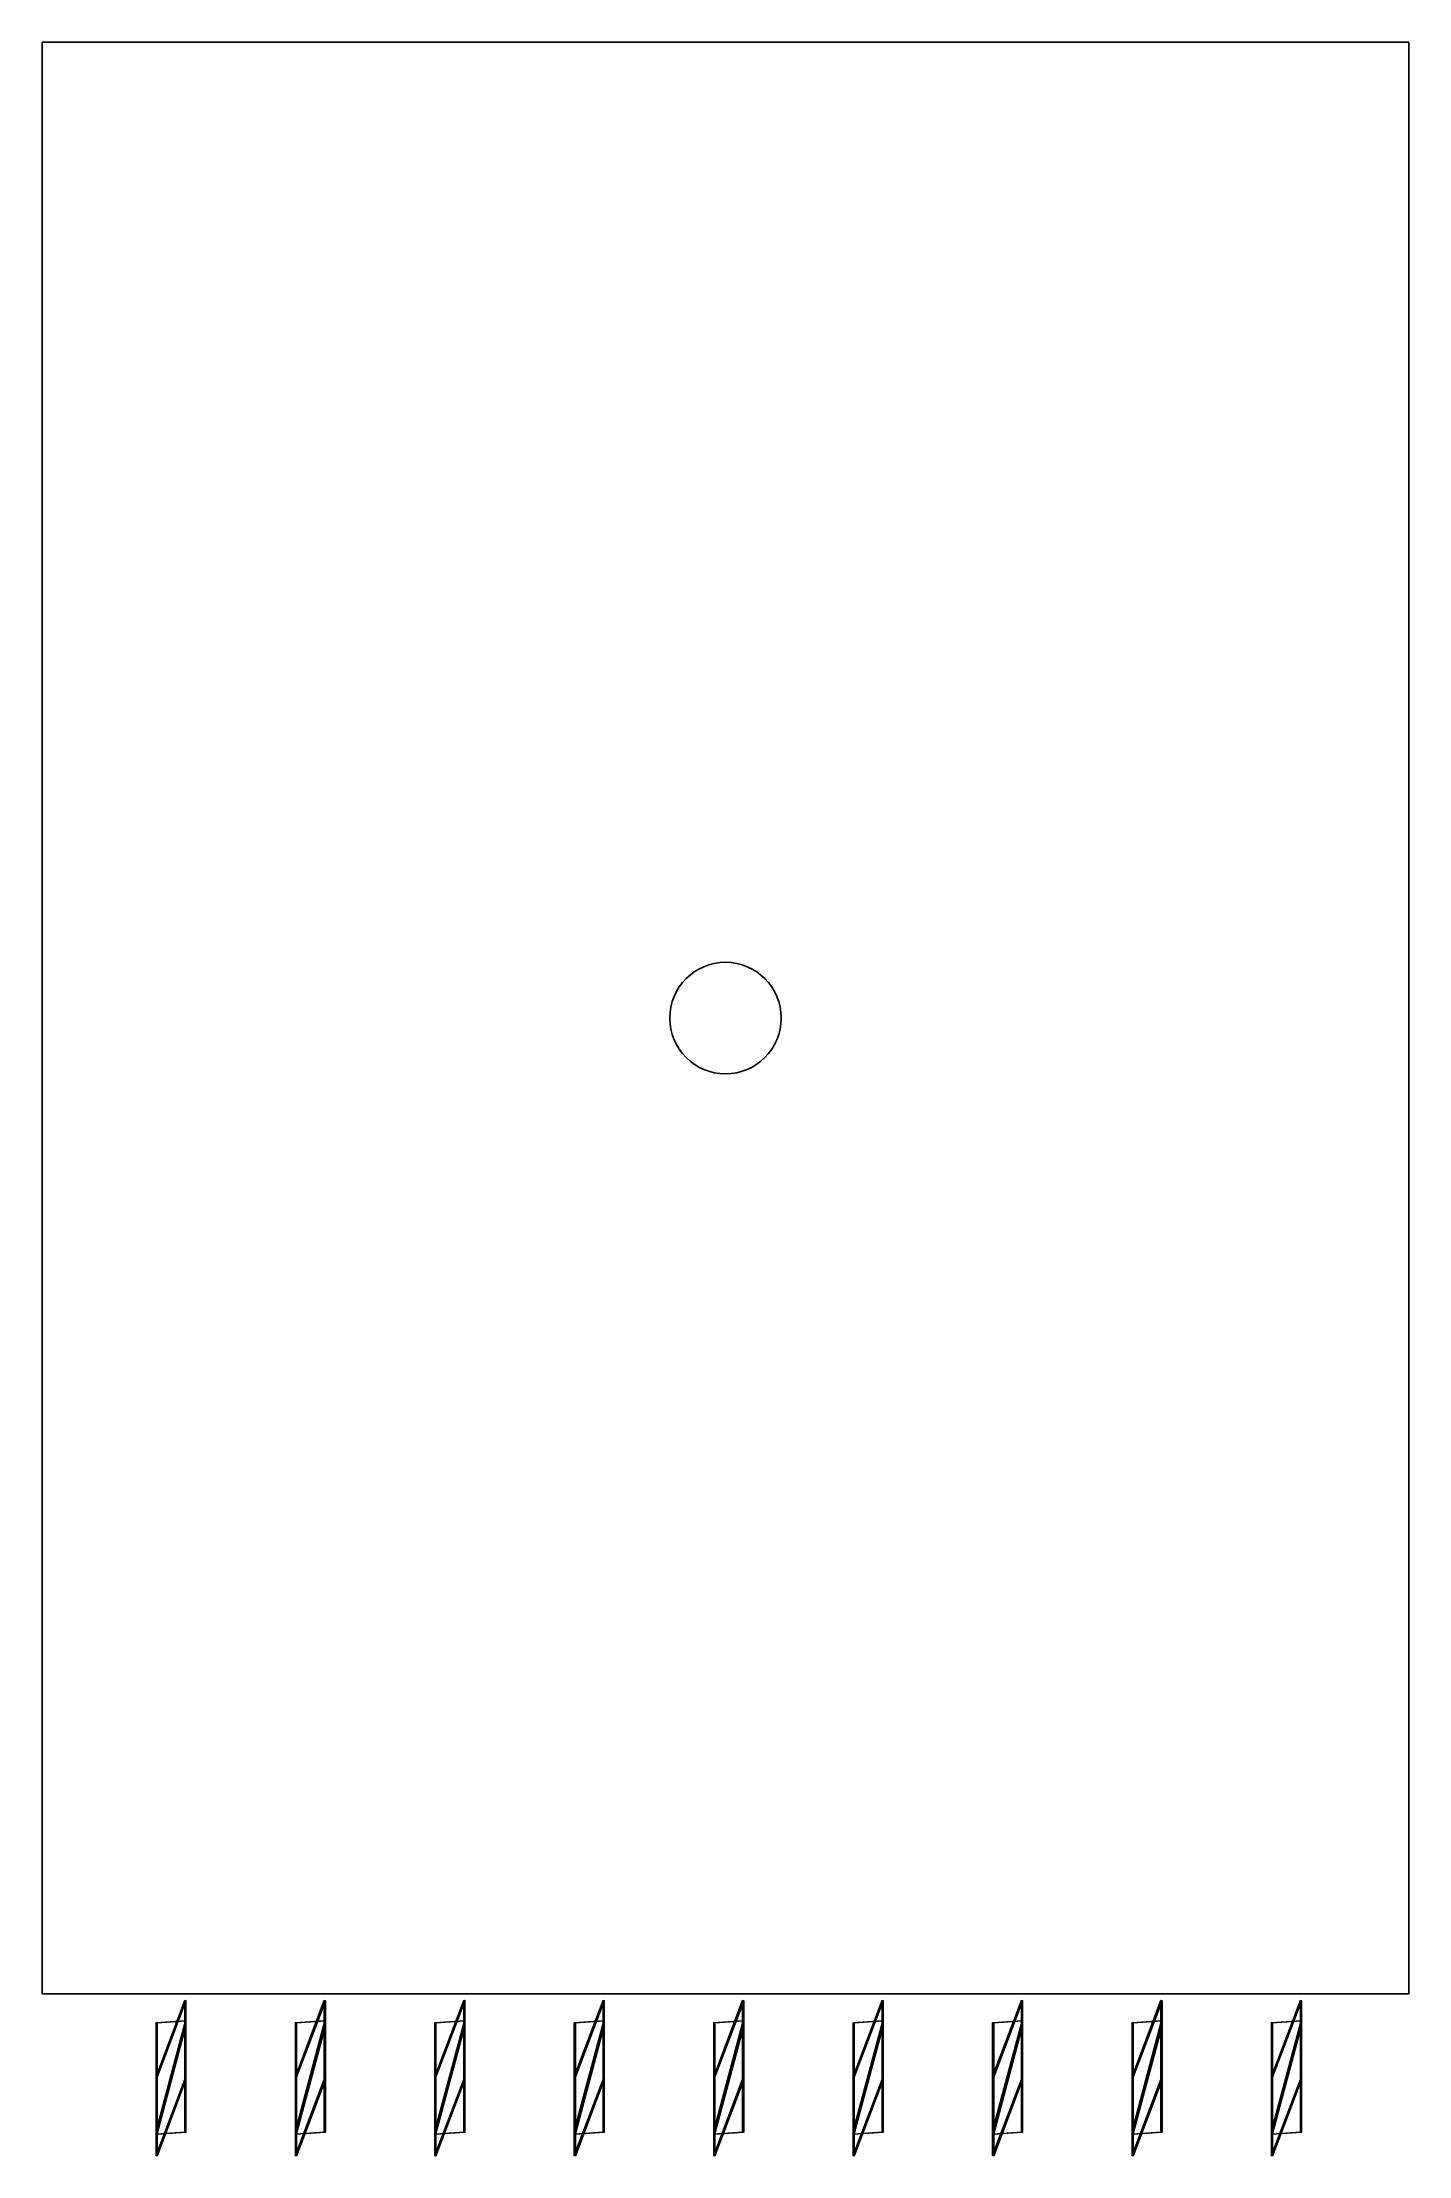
# Model space of a CAD drawing. Header units: metres. Extents: x -16.4 to 2.5, y -1.7 to 7.
# Drawn here: x -2.45 to 2.45, y -0.58 to 7 of the extents above; entities outside this region: 1.
import ezdxf

# ---------------------------------------------------------------- set-up
doc = ezdxf.new("R2010")
doc.units = ezdxf.units.M

msp = doc.modelspace()

# ---------------------------------------------------------------- linework, layer by layer
at = {"layer": 'Fixed Shading', "color": 9}
for points in [[(-1.93858, -0.02381, -0.24335), (-2.0421, -0.29701, 0.02985), (-2.0421, -0.57985, -0.25299), (-1.93858, -0.30665, -0.52619)], [(-1.93858, -0.30665, -0.52619), (-2.0421, -0.57985, -0.25299), (-2.0421, -0.29701, 0.02985), (-1.93858, -0.02381, -0.24335)], [(-1.93858, -0.02381, -0.24335), (-2.03824, -0.29774, 0.03059), (-2.0421, -0.29701, 0.02985)], [(-2.0421, -0.29701, 0.02985), (-2.03824, -0.29774, 0.03059), (-1.93858, -0.02381, -0.24335)], [(-1.93858, -0.02381, 0.25665), (-2.0421, -0.29701, 0.52985), (-2.0421, -0.57985, 0.24701), (-1.93858, -0.30665, -0.02619)], [(-1.93858, -0.30665, -0.02619), (-2.0421, -0.57985, 0.24701), (-2.0421, -0.29701, 0.52985), (-1.93858, -0.02381, 0.25665)], [(-1.93858, -0.02381, 0.25665), (-2.03824, -0.29774, 0.53059), (-2.0421, -0.29701, 0.52985)], [(-2.0421, -0.29701, 0.52985), (-2.03824, -0.29774, 0.53059), (-1.93858, -0.02381, 0.25665)], [(-1.93471, -0.30738, -0.52546), (-2.03824, -0.58059, -0.25226), (-2.03824, -0.29774, 0.03059), (-1.93471, -0.02454, -0.24262)], [(-1.93471, -0.02454, -0.24262), (-2.03824, -0.29774, 0.03059), (-2.03824, -0.58059, -0.25226), (-1.93471, -0.30738, -0.52546)], [(-1.93471, -0.30738, -0.02546), (-2.03824, -0.58059, 0.24774), (-2.03824, -0.29774, 0.53059), (-1.93471, -0.02454, 0.25738)], [(-1.93471, -0.02454, 0.25738), (-2.03824, -0.29774, 0.53059), (-2.03824, -0.58059, 0.24774), (-1.93471, -0.30738, -0.02546)], [(-1.93858, -0.30665, -0.52619), (-1.93471, -0.02454, -0.24262), (-1.93858, -0.02381, -0.24335)], [(-1.93858, -0.02381, -0.24335), (-1.93471, -0.02454, -0.24262), (-1.93858, -0.30665, -0.52619)], [(-1.93858, -0.30665, -0.02619), (-1.93471, -0.02454, 0.25738), (-1.93858, -0.02381, 0.25665)], [(-1.93858, -0.02381, 0.25665), (-1.93471, -0.02454, 0.25738), (-1.93858, -0.30665, -0.02619)], [(-1.43858, -0.02381, -0.24335), (-1.5421, -0.29701, 0.02985), (-1.5421, -0.57985, -0.25299), (-1.43858, -0.30665, -0.52619)], [(-1.43858, -0.30665, -0.52619), (-1.5421, -0.57985, -0.25299), (-1.5421, -0.29701, 0.02985), (-1.43858, -0.02381, -0.24335)], [(-1.43858, -0.02381, -0.24335), (-1.53824, -0.29774, 0.03059), (-1.5421, -0.29701, 0.02985)], [(-1.5421, -0.29701, 0.02985), (-1.53824, -0.29774, 0.03059), (-1.43858, -0.02381, -0.24335)], [(-1.43858, -0.02381, 0.25665), (-1.5421, -0.29701, 0.52985), (-1.5421, -0.57985, 0.24701), (-1.43858, -0.30665, -0.02619)], [(-1.43858, -0.30665, -0.02619), (-1.5421, -0.57985, 0.24701), (-1.5421, -0.29701, 0.52985), (-1.43858, -0.02381, 0.25665)], [(-1.43858, -0.02381, 0.25665), (-1.53824, -0.29774, 0.53059), (-1.5421, -0.29701, 0.52985)], [(-1.5421, -0.29701, 0.52985), (-1.53824, -0.29774, 0.53059), (-1.43858, -0.02381, 0.25665)], [(-1.43471, -0.30738, -0.52546), (-1.53824, -0.58059, -0.25226), (-1.53824, -0.29774, 0.03059), (-1.43471, -0.02454, -0.24262)], [(-1.43471, -0.02454, -0.24262), (-1.53824, -0.29774, 0.03059), (-1.53824, -0.58059, -0.25226), (-1.43471, -0.30738, -0.52546)], [(-1.43471, -0.30738, -0.02546), (-1.53824, -0.58059, 0.24774), (-1.53824, -0.29774, 0.53059), (-1.43471, -0.02454, 0.25738)], [(-1.43471, -0.02454, 0.25738), (-1.53824, -0.29774, 0.53059), (-1.53824, -0.58059, 0.24774), (-1.43471, -0.30738, -0.02546)], [(-1.43858, -0.30665, -0.52619), (-1.43471, -0.02454, -0.24262), (-1.43858, -0.02381, -0.24335)], [(-1.43858, -0.02381, -0.24335), (-1.43471, -0.02454, -0.24262), (-1.43858, -0.30665, -0.52619)], [(-1.43858, -0.30665, -0.02619), (-1.43471, -0.02454, 0.25738), (-1.43858, -0.02381, 0.25665)], [(-1.43858, -0.02381, 0.25665), (-1.43471, -0.02454, 0.25738), (-1.43858, -0.30665, -0.02619)], [(-0.93858, -0.02381, -0.24335), (-1.0421, -0.29701, 0.02985), (-1.0421, -0.57985, -0.25299), (-0.93858, -0.30665, -0.52619)], [(-0.93858, -0.30665, -0.52619), (-1.0421, -0.57985, -0.25299), (-1.0421, -0.29701, 0.02985), (-0.93858, -0.02381, -0.24335)], [(-0.93858, -0.02381, -0.24335), (-1.03824, -0.29774, 0.03059), (-1.0421, -0.29701, 0.02985)], [(-1.0421, -0.29701, 0.02985), (-1.03824, -0.29774, 0.03059), (-0.93858, -0.02381, -0.24335)], [(-0.93858, -0.02381, 0.25665), (-1.0421, -0.29701, 0.52985), (-1.0421, -0.57985, 0.24701), (-0.93858, -0.30665, -0.02619)], [(-0.93858, -0.30665, -0.02619), (-1.0421, -0.57985, 0.24701), (-1.0421, -0.29701, 0.52985), (-0.93858, -0.02381, 0.25665)], [(-0.93858, -0.02381, 0.25665), (-1.03824, -0.29774, 0.53059), (-1.0421, -0.29701, 0.52985)], [(-1.0421, -0.29701, 0.52985), (-1.03824, -0.29774, 0.53059), (-0.93858, -0.02381, 0.25665)], [(-0.93471, -0.30738, -0.52546), (-1.03824, -0.58059, -0.25226), (-1.03824, -0.29774, 0.03059), (-0.93471, -0.02454, -0.24262)], [(-0.93471, -0.02454, -0.24262), (-1.03824, -0.29774, 0.03059), (-1.03824, -0.58059, -0.25226), (-0.93471, -0.30738, -0.52546)], [(-0.93471, -0.30738, -0.02546), (-1.03824, -0.58059, 0.24774), (-1.03824, -0.29774, 0.53059), (-0.93471, -0.02454, 0.25738)], [(-0.93471, -0.02454, 0.25738), (-1.03824, -0.29774, 0.53059), (-1.03824, -0.58059, 0.24774), (-0.93471, -0.30738, -0.02546)], [(-0.93858, -0.30665, -0.52619), (-0.93471, -0.02454, -0.24262), (-0.93858, -0.02381, -0.24335)], [(-0.93858, -0.02381, -0.24335), (-0.93471, -0.02454, -0.24262), (-0.93858, -0.30665, -0.52619)], [(-0.93858, -0.30665, -0.02619), (-0.93471, -0.02454, 0.25738), (-0.93858, -0.02381, 0.25665)], [(-0.93858, -0.02381, 0.25665), (-0.93471, -0.02454, 0.25738), (-0.93858, -0.30665, -0.02619)], [(-0.43858, -0.02381, -0.24335), (-0.5421, -0.29701, 0.02985), (-0.5421, -0.57985, -0.25299), (-0.43858, -0.30665, -0.52619)], [(-0.43858, -0.30665, -0.52619), (-0.5421, -0.57985, -0.25299), (-0.5421, -0.29701, 0.02985), (-0.43858, -0.02381, -0.24335)], [(-0.43858, -0.02381, -0.24335), (-0.53824, -0.29774, 0.03059), (-0.5421, -0.29701, 0.02985)], [(-0.5421, -0.29701, 0.02985), (-0.53824, -0.29774, 0.03059), (-0.43858, -0.02381, -0.24335)], [(-0.43858, -0.02381, 0.25665), (-0.5421, -0.29701, 0.52985), (-0.5421, -0.57985, 0.24701), (-0.43858, -0.30665, -0.02619)], [(-0.43858, -0.30665, -0.02619), (-0.5421, -0.57985, 0.24701), (-0.5421, -0.29701, 0.52985), (-0.43858, -0.02381, 0.25665)], [(-0.43858, -0.02381, 0.25665), (-0.53824, -0.29774, 0.53059), (-0.5421, -0.29701, 0.52985)], [(-0.5421, -0.29701, 0.52985), (-0.53824, -0.29774, 0.53059), (-0.43858, -0.02381, 0.25665)], [(-0.43471, -0.30738, -0.52546), (-0.53824, -0.58059, -0.25226), (-0.53824, -0.29774, 0.03059), (-0.43471, -0.02454, -0.24262)], [(-0.43471, -0.02454, -0.24262), (-0.53824, -0.29774, 0.03059), (-0.53824, -0.58059, -0.25226), (-0.43471, -0.30738, -0.52546)], [(-0.43471, -0.30738, -0.02546), (-0.53824, -0.58059, 0.24774), (-0.53824, -0.29774, 0.53059), (-0.43471, -0.02454, 0.25738)], [(-0.43471, -0.02454, 0.25738), (-0.53824, -0.29774, 0.53059), (-0.53824, -0.58059, 0.24774), (-0.43471, -0.30738, -0.02546)], [(-0.43858, -0.30665, -0.52619), (-0.43471, -0.02454, -0.24262), (-0.43858, -0.02381, -0.24335)], [(-0.43858, -0.02381, -0.24335), (-0.43471, -0.02454, -0.24262), (-0.43858, -0.30665, -0.52619)], [(-0.43858, -0.30665, -0.02619), (-0.43471, -0.02454, 0.25738), (-0.43858, -0.02381, 0.25665)], [(-0.43858, -0.02381, 0.25665), (-0.43471, -0.02454, 0.25738), (-0.43858, -0.30665, -0.02619)], [(0.06142, -0.02381, -0.24335), (-0.0421, -0.29701, 0.02985), (-0.0421, -0.57985, -0.25299), (0.06142, -0.30665, -0.52619)], [(0.06142, -0.30665, -0.52619), (-0.0421, -0.57985, -0.25299), (-0.0421, -0.29701, 0.02985), (0.06142, -0.02381, -0.24335)], [(0.06142, -0.02381, -0.24335), (-0.03824, -0.29774, 0.03059), (-0.0421, -0.29701, 0.02985)], [(-0.0421, -0.29701, 0.02985), (-0.03824, -0.29774, 0.03059), (0.06142, -0.02381, -0.24335)], [(0.06142, -0.02381, 0.25665), (-0.0421, -0.29701, 0.52985), (-0.0421, -0.57985, 0.24701), (0.06142, -0.30665, -0.02619)], [(0.06142, -0.30665, -0.02619), (-0.0421, -0.57985, 0.24701), (-0.0421, -0.29701, 0.52985), (0.06142, -0.02381, 0.25665)], [(0.06142, -0.02381, 0.25665), (-0.03824, -0.29774, 0.53059), (-0.0421, -0.29701, 0.52985)], [(-0.0421, -0.29701, 0.52985), (-0.03824, -0.29774, 0.53059), (0.06142, -0.02381, 0.25665)], [(0.06529, -0.30738, -0.52546), (-0.03824, -0.58059, -0.25226), (-0.03824, -0.29774, 0.03059), (0.06529, -0.02454, -0.24262)], [(0.06529, -0.02454, -0.24262), (-0.03824, -0.29774, 0.03059), (-0.03824, -0.58059, -0.25226), (0.06529, -0.30738, -0.52546)], [(0.06529, -0.30738, -0.02546), (-0.03824, -0.58059, 0.24774), (-0.03824, -0.29774, 0.53059), (0.06529, -0.02454, 0.25738)], [(0.06529, -0.02454, 0.25738), (-0.03824, -0.29774, 0.53059), (-0.03824, -0.58059, 0.24774), (0.06529, -0.30738, -0.02546)], [(0.06142, -0.30665, -0.52619), (0.06529, -0.02454, -0.24262), (0.06142, -0.02381, -0.24335)], [(0.06142, -0.02381, -0.24335), (0.06529, -0.02454, -0.24262), (0.06142, -0.30665, -0.52619)], [(0.06142, -0.30665, -0.02619), (0.06529, -0.02454, 0.25738), (0.06142, -0.02381, 0.25665)], [(0.06142, -0.02381, 0.25665), (0.06529, -0.02454, 0.25738), (0.06142, -0.30665, -0.02619)], [(0.56142, -0.02381, -0.24335), (0.4579, -0.29701, 0.02985), (0.4579, -0.57985, -0.25299), (0.56142, -0.30665, -0.52619)], [(0.56142, -0.30665, -0.52619), (0.4579, -0.57985, -0.25299), (0.4579, -0.29701, 0.02985), (0.56142, -0.02381, -0.24335)], [(0.56142, -0.02381, -0.24335), (0.46176, -0.29774, 0.03059), (0.4579, -0.29701, 0.02985)], [(0.4579, -0.29701, 0.02985), (0.46176, -0.29774, 0.03059), (0.56142, -0.02381, -0.24335)], [(0.56142, -0.02381, 0.25665), (0.4579, -0.29701, 0.52985), (0.4579, -0.57985, 0.24701), (0.56142, -0.30665, -0.02619)], [(0.56142, -0.30665, -0.02619), (0.4579, -0.57985, 0.24701), (0.4579, -0.29701, 0.52985), (0.56142, -0.02381, 0.25665)], [(0.56142, -0.02381, 0.25665), (0.46176, -0.29774, 0.53059), (0.4579, -0.29701, 0.52985)], [(0.4579, -0.29701, 0.52985), (0.46176, -0.29774, 0.53059), (0.56142, -0.02381, 0.25665)], [(0.56529, -0.30738, -0.52546), (0.46176, -0.58059, -0.25226), (0.46176, -0.29774, 0.03059), (0.56529, -0.02454, -0.24262)], [(0.56529, -0.02454, -0.24262), (0.46176, -0.29774, 0.03059), (0.46176, -0.58059, -0.25226), (0.56529, -0.30738, -0.52546)], [(0.56529, -0.30738, -0.02546), (0.46176, -0.58059, 0.24774), (0.46176, -0.29774, 0.53059), (0.56529, -0.02454, 0.25738)], [(0.56529, -0.02454, 0.25738), (0.46176, -0.29774, 0.53059), (0.46176, -0.58059, 0.24774), (0.56529, -0.30738, -0.02546)], [(0.56142, -0.30665, -0.52619), (0.56529, -0.02454, -0.24262), (0.56142, -0.02381, -0.24335)], [(0.56142, -0.02381, -0.24335), (0.56529, -0.02454, -0.24262), (0.56142, -0.30665, -0.52619)], [(0.56142, -0.30665, -0.02619), (0.56529, -0.02454, 0.25738), (0.56142, -0.02381, 0.25665)], [(0.56142, -0.02381, 0.25665), (0.56529, -0.02454, 0.25738), (0.56142, -0.30665, -0.02619)], [(1.06142, -0.02381, -0.24335), (0.9579, -0.29701, 0.02985), (0.9579, -0.57985, -0.25299), (1.06142, -0.30665, -0.52619)], [(1.06142, -0.30665, -0.52619), (0.9579, -0.57985, -0.25299), (0.9579, -0.29701, 0.02985), (1.06142, -0.02381, -0.24335)], [(1.06142, -0.02381, -0.24335), (0.96176, -0.29774, 0.03059), (0.9579, -0.29701, 0.02985)], [(0.9579, -0.29701, 0.02985), (0.96176, -0.29774, 0.03059), (1.06142, -0.02381, -0.24335)], [(1.06142, -0.02381, 0.25665), (0.9579, -0.29701, 0.52985), (0.9579, -0.57985, 0.24701), (1.06142, -0.30665, -0.02619)], [(1.06142, -0.30665, -0.02619), (0.9579, -0.57985, 0.24701), (0.9579, -0.29701, 0.52985), (1.06142, -0.02381, 0.25665)], [(1.06142, -0.02381, 0.25665), (0.96176, -0.29774, 0.53059), (0.9579, -0.29701, 0.52985)], [(0.9579, -0.29701, 0.52985), (0.96176, -0.29774, 0.53059), (1.06142, -0.02381, 0.25665)], [(1.06529, -0.30738, -0.52546), (0.96176, -0.58059, -0.25226), (0.96176, -0.29774, 0.03059), (1.06529, -0.02454, -0.24262)], [(1.06529, -0.02454, -0.24262), (0.96176, -0.29774, 0.03059), (0.96176, -0.58059, -0.25226), (1.06529, -0.30738, -0.52546)], [(1.06529, -0.30738, -0.02546), (0.96176, -0.58059, 0.24774), (0.96176, -0.29774, 0.53059), (1.06529, -0.02454, 0.25738)], [(1.06529, -0.02454, 0.25738), (0.96176, -0.29774, 0.53059), (0.96176, -0.58059, 0.24774), (1.06529, -0.30738, -0.02546)], [(1.06142, -0.30665, -0.52619), (1.06529, -0.02454, -0.24262), (1.06142, -0.02381, -0.24335)], [(1.06142, -0.02381, -0.24335), (1.06529, -0.02454, -0.24262), (1.06142, -0.30665, -0.52619)], [(1.06142, -0.30665, -0.02619), (1.06529, -0.02454, 0.25738), (1.06142, -0.02381, 0.25665)], [(1.06142, -0.02381, 0.25665), (1.06529, -0.02454, 0.25738), (1.06142, -0.30665, -0.02619)], [(1.56142, -0.02381, -0.24335), (1.4579, -0.29701, 0.02985), (1.4579, -0.57985, -0.25299), (1.56142, -0.30665, -0.52619)], [(1.56142, -0.30665, -0.52619), (1.4579, -0.57985, -0.25299), (1.4579, -0.29701, 0.02985), (1.56142, -0.02381, -0.24335)], [(1.56142, -0.02381, -0.24335), (1.46176, -0.29774, 0.03059), (1.4579, -0.29701, 0.02985)], [(1.4579, -0.29701, 0.02985), (1.46176, -0.29774, 0.03059), (1.56142, -0.02381, -0.24335)], [(1.56142, -0.02381, 0.25665), (1.4579, -0.29701, 0.52985), (1.4579, -0.57985, 0.24701), (1.56142, -0.30665, -0.02619)], [(1.56142, -0.30665, -0.02619), (1.4579, -0.57985, 0.24701), (1.4579, -0.29701, 0.52985), (1.56142, -0.02381, 0.25665)], [(1.56142, -0.02381, 0.25665), (1.46176, -0.29774, 0.53059), (1.4579, -0.29701, 0.52985)], [(1.4579, -0.29701, 0.52985), (1.46176, -0.29774, 0.53059), (1.56142, -0.02381, 0.25665)], [(1.56529, -0.30738, -0.52546), (1.46176, -0.58059, -0.25226), (1.46176, -0.29774, 0.03059), (1.56529, -0.02454, -0.24262)], [(1.56529, -0.02454, -0.24262), (1.46176, -0.29774, 0.03059), (1.46176, -0.58059, -0.25226), (1.56529, -0.30738, -0.52546)], [(1.56529, -0.30738, -0.02546), (1.46176, -0.58059, 0.24774), (1.46176, -0.29774, 0.53059), (1.56529, -0.02454, 0.25738)], [(1.56529, -0.02454, 0.25738), (1.46176, -0.29774, 0.53059), (1.46176, -0.58059, 0.24774), (1.56529, -0.30738, -0.02546)], [(1.56142, -0.30665, -0.52619), (1.56529, -0.02454, -0.24262), (1.56142, -0.02381, -0.24335)], [(1.56142, -0.02381, -0.24335), (1.56529, -0.02454, -0.24262), (1.56142, -0.30665, -0.52619)], [(1.56142, -0.30665, -0.02619), (1.56529, -0.02454, 0.25738), (1.56142, -0.02381, 0.25665)], [(1.56142, -0.02381, 0.25665), (1.56529, -0.02454, 0.25738), (1.56142, -0.30665, -0.02619)], [(2.06142, -0.02381, -0.24335), (1.9579, -0.29701, 0.02985), (1.9579, -0.57985, -0.25299), (2.06142, -0.30665, -0.52619)], [(2.06142, -0.30665, -0.52619), (1.9579, -0.57985, -0.25299), (1.9579, -0.29701, 0.02985), (2.06142, -0.02381, -0.24335)], [(2.06142, -0.02381, -0.24335), (1.96176, -0.29774, 0.03059), (1.9579, -0.29701, 0.02985)], [(1.9579, -0.29701, 0.02985), (1.96176, -0.29774, 0.03059), (2.06142, -0.02381, -0.24335)], [(2.06142, -0.02381, 0.25665), (1.9579, -0.29701, 0.52985), (1.9579, -0.57985, 0.24701), (2.06142, -0.30665, -0.02619)], [(2.06142, -0.30665, -0.02619), (1.9579, -0.57985, 0.24701), (1.9579, -0.29701, 0.52985), (2.06142, -0.02381, 0.25665)], [(2.06142, -0.02381, 0.25665), (1.96176, -0.29774, 0.53059), (1.9579, -0.29701, 0.52985)], [(1.9579, -0.29701, 0.52985), (1.96176, -0.29774, 0.53059), (2.06142, -0.02381, 0.25665)], [(2.06529, -0.30738, -0.52546), (1.96176, -0.58059, -0.25226), (1.96176, -0.29774, 0.03059), (2.06529, -0.02454, -0.24262)], [(2.06529, -0.02454, -0.24262), (1.96176, -0.29774, 0.03059), (1.96176, -0.58059, -0.25226), (2.06529, -0.30738, -0.52546)], [(2.06529, -0.30738, -0.02546), (1.96176, -0.58059, 0.24774), (1.96176, -0.29774, 0.53059), (2.06529, -0.02454, 0.25738)], [(2.06529, -0.02454, 0.25738), (1.96176, -0.29774, 0.53059), (1.96176, -0.58059, 0.24774), (2.06529, -0.30738, -0.02546)], [(2.06142, -0.30665, -0.52619), (2.06529, -0.02454, -0.24262), (2.06142, -0.02381, -0.24335)], [(2.06142, -0.02381, -0.24335), (2.06529, -0.02454, -0.24262), (2.06142, -0.30665, -0.52619)], [(2.06142, -0.30665, -0.02619), (2.06529, -0.02454, 0.25738), (2.06142, -0.02381, 0.25665)], [(2.06142, -0.02381, 0.25665), (2.06529, -0.02454, 0.25738), (2.06142, -0.30665, -0.02619)], [(-1.93858, -0.0967, 0.56292), (-2.0421, -0.10345, 0.94923), (-2.0421, -0.50339, 0.94225), (-1.93858, -0.49664, 0.55594)], [(-1.93858, -0.49664, 0.55594), (-2.0421, -0.50339, 0.94225), (-2.0421, -0.10345, 0.94923), (-1.93858, -0.0967, 0.56292)], [(-1.93858, -0.0967, 0.56292), (-2.03824, -0.10347, 0.95027), (-2.0421, -0.10345, 0.94923)], [(-2.0421, -0.10345, 0.94923), (-2.03824, -0.10347, 0.95027), (-1.93858, -0.0967, 0.56292)], [(-1.93858, -0.0967, 1.06292), (-2.0421, -0.10345, 1.44923), (-2.0421, -0.50339, 1.44225), (-1.93858, -0.49664, 1.05594)], [(-1.93858, -0.49664, 1.05594), (-2.0421, -0.50339, 1.44225), (-2.0421, -0.10345, 1.44923), (-1.93858, -0.0967, 1.06292)], [(-1.93858, -0.0967, 1.06292), (-2.03824, -0.10347, 1.45027), (-2.0421, -0.10345, 1.44923)], [(-2.0421, -0.10345, 1.44923), (-2.03824, -0.10347, 1.45027), (-1.93858, -0.0967, 1.06292)], [(-2.0421, -0.10345, 0.94923), (-2.03824, -0.5034, 0.94329), (-2.0421, -0.50339, 0.94225)], [(-2.0421, -0.50339, 0.94225), (-2.03824, -0.5034, 0.94329), (-2.0421, -0.10345, 0.94923)], [(-2.0421, -0.10345, 1.44923), (-2.03824, -0.5034, 1.44329), (-2.0421, -0.50339, 1.44225)], [(-2.0421, -0.50339, 1.44225), (-2.03824, -0.5034, 1.44329), (-2.0421, -0.10345, 1.44923)], [(-1.93858, -0.10594, -1.05336), (-2.0421, -0.49225, -1.04661), (-2.0421, -0.49923, -1.44655), (-1.93858, -0.11292, -1.4533)], [(-1.93858, -0.11292, -1.4533), (-2.0421, -0.49923, -1.44655), (-2.0421, -0.49225, -1.04661), (-1.93858, -0.10594, -1.05336)], [(-1.93858, -0.10594, -1.05336), (-2.03824, -0.49329, -1.0466), (-2.0421, -0.49225, -1.04661)], [(-2.0421, -0.49225, -1.04661), (-2.03824, -0.49329, -1.0466), (-1.93858, -0.10594, -1.05336)], [(-1.93858, -0.10594, -0.55336), (-2.0421, -0.49225, -0.54661), (-2.0421, -0.49923, -0.94655), (-1.93858, -0.11292, -0.9533)], [(-1.93858, -0.11292, -0.9533), (-2.0421, -0.49923, -0.94655), (-2.0421, -0.49225, -0.54661), (-1.93858, -0.10594, -0.55336)], [(-1.93858, -0.10594, -0.55336), (-2.03824, -0.49329, -0.5466), (-2.0421, -0.49225, -0.54661)], [(-2.0421, -0.49225, -0.54661), (-2.03824, -0.49329, -0.5466), (-1.93858, -0.10594, -0.55336)], [(-2.0421, -0.49923, -1.44655), (-1.93471, -0.11396, -1.45328), (-1.93858, -0.11292, -1.4533)], [(-1.93858, -0.11292, -1.4533), (-1.93471, -0.11396, -1.45328), (-2.0421, -0.49923, -1.44655)], [(-2.0421, -0.49923, -0.94655), (-1.93471, -0.11396, -0.95328), (-1.93858, -0.11292, -0.9533)], [(-1.93858, -0.11292, -0.9533), (-1.93471, -0.11396, -0.95328), (-2.0421, -0.49923, -0.94655)], [(-1.93471, -0.49666, 0.55698), (-2.03824, -0.5034, 0.94329), (-2.03824, -0.10347, 0.95027), (-1.93471, -0.09672, 0.56396)], [(-1.93471, -0.09672, 0.56396), (-2.03824, -0.10347, 0.95027), (-2.03824, -0.5034, 0.94329), (-1.93471, -0.49666, 0.55698)], [(-1.93471, -0.49666, 1.05698), (-2.03824, -0.5034, 1.44329), (-2.03824, -0.10347, 1.45027), (-1.93471, -0.09672, 1.06396)], [(-1.93471, -0.09672, 1.06396), (-2.03824, -0.10347, 1.45027), (-2.03824, -0.5034, 1.44329), (-1.93471, -0.49666, 1.05698)], [(-1.93471, -0.11396, -1.45328), (-2.03824, -0.50027, -1.44653), (-2.03824, -0.49329, -1.0466), (-1.93471, -0.10698, -1.05334)], [(-1.93471, -0.10698, -1.05334), (-2.03824, -0.49329, -1.0466), (-2.03824, -0.50027, -1.44653), (-1.93471, -0.11396, -1.45328)], [(-1.93471, -0.11396, -0.95328), (-2.03824, -0.50027, -0.94653), (-2.03824, -0.49329, -0.5466), (-1.93471, -0.10698, -0.55334)], [(-1.93471, -0.10698, -0.55334), (-2.03824, -0.49329, -0.5466), (-2.03824, -0.50027, -0.94653), (-1.93471, -0.11396, -0.95328)], [(-1.93858, -0.49664, 0.55594), (-1.93471, -0.09672, 0.56396), (-1.93858, -0.0967, 0.56292)], [(-1.93858, -0.0967, 0.56292), (-1.93471, -0.09672, 0.56396), (-1.93858, -0.49664, 0.55594)], [(-1.93858, -0.49664, 1.05594), (-1.93471, -0.09672, 1.06396), (-1.93858, -0.0967, 1.06292)], [(-1.93858, -0.0967, 1.06292), (-1.93471, -0.09672, 1.06396), (-1.93858, -0.49664, 1.05594)], [(-1.93858, -0.11292, -1.4533), (-1.93471, -0.10698, -1.05334), (-1.93858, -0.10594, -1.05336)], [(-1.93858, -0.10594, -1.05336), (-1.93471, -0.10698, -1.05334), (-1.93858, -0.11292, -1.4533)], [(-1.93858, -0.11292, -0.9533), (-1.93471, -0.10698, -0.55334), (-1.93858, -0.10594, -0.55336)], [(-1.93858, -0.10594, -0.55336), (-1.93471, -0.10698, -0.55334), (-1.93858, -0.11292, -0.9533)], [(-1.43858, -0.0967, 0.56292), (-1.5421, -0.10345, 0.94923), (-1.5421, -0.50339, 0.94225), (-1.43858, -0.49664, 0.55594)], [(-1.43858, -0.49664, 0.55594), (-1.5421, -0.50339, 0.94225), (-1.5421, -0.10345, 0.94923), (-1.43858, -0.0967, 0.56292)], [(-1.43858, -0.0967, 0.56292), (-1.53824, -0.10347, 0.95027), (-1.5421, -0.10345, 0.94923)], [(-1.5421, -0.10345, 0.94923), (-1.53824, -0.10347, 0.95027), (-1.43858, -0.0967, 0.56292)], [(-1.43858, -0.0967, 1.06292), (-1.5421, -0.10345, 1.44923), (-1.5421, -0.50339, 1.44225), (-1.43858, -0.49664, 1.05594)], [(-1.43858, -0.49664, 1.05594), (-1.5421, -0.50339, 1.44225), (-1.5421, -0.10345, 1.44923), (-1.43858, -0.0967, 1.06292)], [(-1.43858, -0.0967, 1.06292), (-1.53824, -0.10347, 1.45027), (-1.5421, -0.10345, 1.44923)], [(-1.5421, -0.10345, 1.44923), (-1.53824, -0.10347, 1.45027), (-1.43858, -0.0967, 1.06292)], [(-1.5421, -0.10345, 0.94923), (-1.53824, -0.5034, 0.94329), (-1.5421, -0.50339, 0.94225)], [(-1.5421, -0.50339, 0.94225), (-1.53824, -0.5034, 0.94329), (-1.5421, -0.10345, 0.94923)], [(-1.5421, -0.10345, 1.44923), (-1.53824, -0.5034, 1.44329), (-1.5421, -0.50339, 1.44225)], [(-1.5421, -0.50339, 1.44225), (-1.53824, -0.5034, 1.44329), (-1.5421, -0.10345, 1.44923)], [(-1.43858, -0.10594, -1.05336), (-1.5421, -0.49225, -1.04661), (-1.5421, -0.49923, -1.44655), (-1.43858, -0.11292, -1.4533)], [(-1.43858, -0.11292, -1.4533), (-1.5421, -0.49923, -1.44655), (-1.5421, -0.49225, -1.04661), (-1.43858, -0.10594, -1.05336)], [(-1.43858, -0.10594, -1.05336), (-1.53824, -0.49329, -1.0466), (-1.5421, -0.49225, -1.04661)], [(-1.5421, -0.49225, -1.04661), (-1.53824, -0.49329, -1.0466), (-1.43858, -0.10594, -1.05336)], [(-1.43858, -0.10594, -0.55336), (-1.5421, -0.49225, -0.54661), (-1.5421, -0.49923, -0.94655), (-1.43858, -0.11292, -0.9533)], [(-1.43858, -0.11292, -0.9533), (-1.5421, -0.49923, -0.94655), (-1.5421, -0.49225, -0.54661), (-1.43858, -0.10594, -0.55336)], [(-1.43858, -0.10594, -0.55336), (-1.53824, -0.49329, -0.5466), (-1.5421, -0.49225, -0.54661)], [(-1.5421, -0.49225, -0.54661), (-1.53824, -0.49329, -0.5466), (-1.43858, -0.10594, -0.55336)], [(-1.5421, -0.49923, -1.44655), (-1.43471, -0.11396, -1.45328), (-1.43858, -0.11292, -1.4533)], [(-1.43858, -0.11292, -1.4533), (-1.43471, -0.11396, -1.45328), (-1.5421, -0.49923, -1.44655)], [(-1.5421, -0.49923, -0.94655), (-1.43471, -0.11396, -0.95328), (-1.43858, -0.11292, -0.9533)], [(-1.43858, -0.11292, -0.9533), (-1.43471, -0.11396, -0.95328), (-1.5421, -0.49923, -0.94655)], [(-1.43471, -0.49666, 0.55698), (-1.53824, -0.5034, 0.94329), (-1.53824, -0.10347, 0.95027), (-1.43471, -0.09672, 0.56396)], [(-1.43471, -0.09672, 0.56396), (-1.53824, -0.10347, 0.95027), (-1.53824, -0.5034, 0.94329), (-1.43471, -0.49666, 0.55698)], [(-1.43471, -0.49666, 1.05698), (-1.53824, -0.5034, 1.44329), (-1.53824, -0.10347, 1.45027), (-1.43471, -0.09672, 1.06396)], [(-1.43471, -0.09672, 1.06396), (-1.53824, -0.10347, 1.45027), (-1.53824, -0.5034, 1.44329), (-1.43471, -0.49666, 1.05698)], [(-1.43471, -0.11396, -1.45328), (-1.53824, -0.50027, -1.44653), (-1.53824, -0.49329, -1.0466), (-1.43471, -0.10698, -1.05334)], [(-1.43471, -0.10698, -1.05334), (-1.53824, -0.49329, -1.0466), (-1.53824, -0.50027, -1.44653), (-1.43471, -0.11396, -1.45328)], [(-1.43471, -0.11396, -0.95328), (-1.53824, -0.50027, -0.94653), (-1.53824, -0.49329, -0.5466), (-1.43471, -0.10698, -0.55334)], [(-1.43471, -0.10698, -0.55334), (-1.53824, -0.49329, -0.5466), (-1.53824, -0.50027, -0.94653), (-1.43471, -0.11396, -0.95328)], [(-1.43858, -0.49664, 0.55594), (-1.43471, -0.09672, 0.56396), (-1.43858, -0.0967, 0.56292)], [(-1.43858, -0.0967, 0.56292), (-1.43471, -0.09672, 0.56396), (-1.43858, -0.49664, 0.55594)], [(-1.43858, -0.49664, 1.05594), (-1.43471, -0.09672, 1.06396), (-1.43858, -0.0967, 1.06292)], [(-1.43858, -0.0967, 1.06292), (-1.43471, -0.09672, 1.06396), (-1.43858, -0.49664, 1.05594)], [(-1.43858, -0.11292, -1.4533), (-1.43471, -0.10698, -1.05334), (-1.43858, -0.10594, -1.05336)], [(-1.43858, -0.10594, -1.05336), (-1.43471, -0.10698, -1.05334), (-1.43858, -0.11292, -1.4533)], [(-1.43858, -0.11292, -0.9533), (-1.43471, -0.10698, -0.55334), (-1.43858, -0.10594, -0.55336)], [(-1.43858, -0.10594, -0.55336), (-1.43471, -0.10698, -0.55334), (-1.43858, -0.11292, -0.9533)], [(-0.93858, -0.0967, 0.56292), (-1.0421, -0.10345, 0.94923), (-1.0421, -0.50339, 0.94225), (-0.93858, -0.49664, 0.55594)], [(-0.93858, -0.49664, 0.55594), (-1.0421, -0.50339, 0.94225), (-1.0421, -0.10345, 0.94923), (-0.93858, -0.0967, 0.56292)], [(-0.93858, -0.0967, 0.56292), (-1.03824, -0.10347, 0.95027), (-1.0421, -0.10345, 0.94923)], [(-1.0421, -0.10345, 0.94923), (-1.03824, -0.10347, 0.95027), (-0.93858, -0.0967, 0.56292)], [(-0.93858, -0.0967, 1.06292), (-1.0421, -0.10345, 1.44923), (-1.0421, -0.50339, 1.44225), (-0.93858, -0.49664, 1.05594)], [(-0.93858, -0.49664, 1.05594), (-1.0421, -0.50339, 1.44225), (-1.0421, -0.10345, 1.44923), (-0.93858, -0.0967, 1.06292)], [(-0.93858, -0.0967, 1.06292), (-1.03824, -0.10347, 1.45027), (-1.0421, -0.10345, 1.44923)], [(-1.0421, -0.10345, 1.44923), (-1.03824, -0.10347, 1.45027), (-0.93858, -0.0967, 1.06292)], [(-1.0421, -0.10345, 0.94923), (-1.03824, -0.5034, 0.94329), (-1.0421, -0.50339, 0.94225)], [(-1.0421, -0.50339, 0.94225), (-1.03824, -0.5034, 0.94329), (-1.0421, -0.10345, 0.94923)], [(-1.0421, -0.10345, 1.44923), (-1.03824, -0.5034, 1.44329), (-1.0421, -0.50339, 1.44225)], [(-1.0421, -0.50339, 1.44225), (-1.03824, -0.5034, 1.44329), (-1.0421, -0.10345, 1.44923)], [(-0.93858, -0.10594, -1.05336), (-1.0421, -0.49225, -1.04661), (-1.0421, -0.49923, -1.44655), (-0.93858, -0.11292, -1.4533)], [(-0.93858, -0.11292, -1.4533), (-1.0421, -0.49923, -1.44655), (-1.0421, -0.49225, -1.04661), (-0.93858, -0.10594, -1.05336)], [(-0.93858, -0.10594, -1.05336), (-1.03824, -0.49329, -1.0466), (-1.0421, -0.49225, -1.04661)], [(-1.0421, -0.49225, -1.04661), (-1.03824, -0.49329, -1.0466), (-0.93858, -0.10594, -1.05336)], [(-0.93858, -0.10594, -0.55336), (-1.0421, -0.49225, -0.54661), (-1.0421, -0.49923, -0.94655), (-0.93858, -0.11292, -0.9533)], [(-0.93858, -0.11292, -0.9533), (-1.0421, -0.49923, -0.94655), (-1.0421, -0.49225, -0.54661), (-0.93858, -0.10594, -0.55336)], [(-0.93858, -0.10594, -0.55336), (-1.03824, -0.49329, -0.5466), (-1.0421, -0.49225, -0.54661)], [(-1.0421, -0.49225, -0.54661), (-1.03824, -0.49329, -0.5466), (-0.93858, -0.10594, -0.55336)], [(-1.0421, -0.49923, -1.44655), (-0.93471, -0.11396, -1.45328), (-0.93858, -0.11292, -1.4533)], [(-0.93858, -0.11292, -1.4533), (-0.93471, -0.11396, -1.45328), (-1.0421, -0.49923, -1.44655)], [(-1.0421, -0.49923, -0.94655), (-0.93471, -0.11396, -0.95328), (-0.93858, -0.11292, -0.9533)], [(-0.93858, -0.11292, -0.9533), (-0.93471, -0.11396, -0.95328), (-1.0421, -0.49923, -0.94655)], [(-0.93471, -0.49666, 0.55698), (-1.03824, -0.5034, 0.94329), (-1.03824, -0.10347, 0.95027), (-0.93471, -0.09672, 0.56396)], [(-0.93471, -0.09672, 0.56396), (-1.03824, -0.10347, 0.95027), (-1.03824, -0.5034, 0.94329), (-0.93471, -0.49666, 0.55698)], [(-0.93471, -0.49666, 1.05698), (-1.03824, -0.5034, 1.44329), (-1.03824, -0.10347, 1.45027), (-0.93471, -0.09672, 1.06396)], [(-0.93471, -0.09672, 1.06396), (-1.03824, -0.10347, 1.45027), (-1.03824, -0.5034, 1.44329), (-0.93471, -0.49666, 1.05698)], [(-0.93471, -0.11396, -1.45328), (-1.03824, -0.50027, -1.44653), (-1.03824, -0.49329, -1.0466), (-0.93471, -0.10698, -1.05334)], [(-0.93471, -0.10698, -1.05334), (-1.03824, -0.49329, -1.0466), (-1.03824, -0.50027, -1.44653), (-0.93471, -0.11396, -1.45328)], [(-0.93471, -0.11396, -0.95328), (-1.03824, -0.50027, -0.94653), (-1.03824, -0.49329, -0.5466), (-0.93471, -0.10698, -0.55334)], [(-0.93471, -0.10698, -0.55334), (-1.03824, -0.49329, -0.5466), (-1.03824, -0.50027, -0.94653), (-0.93471, -0.11396, -0.95328)], [(-0.93858, -0.49664, 0.55594), (-0.93471, -0.09672, 0.56396), (-0.93858, -0.0967, 0.56292)], [(-0.93858, -0.0967, 0.56292), (-0.93471, -0.09672, 0.56396), (-0.93858, -0.49664, 0.55594)], [(-0.93858, -0.49664, 1.05594), (-0.93471, -0.09672, 1.06396), (-0.93858, -0.0967, 1.06292)], [(-0.93858, -0.0967, 1.06292), (-0.93471, -0.09672, 1.06396), (-0.93858, -0.49664, 1.05594)], [(-0.93858, -0.11292, -1.4533), (-0.93471, -0.10698, -1.05334), (-0.93858, -0.10594, -1.05336)], [(-0.93858, -0.10594, -1.05336), (-0.93471, -0.10698, -1.05334), (-0.93858, -0.11292, -1.4533)], [(-0.93858, -0.11292, -0.9533), (-0.93471, -0.10698, -0.55334), (-0.93858, -0.10594, -0.55336)], [(-0.93858, -0.10594, -0.55336), (-0.93471, -0.10698, -0.55334), (-0.93858, -0.11292, -0.9533)], [(-0.43858, -0.0967, 0.56292), (-0.5421, -0.10345, 0.94923), (-0.5421, -0.50339, 0.94225), (-0.43858, -0.49664, 0.55594)], [(-0.43858, -0.49664, 0.55594), (-0.5421, -0.50339, 0.94225), (-0.5421, -0.10345, 0.94923), (-0.43858, -0.0967, 0.56292)], [(-0.43858, -0.0967, 0.56292), (-0.53824, -0.10347, 0.95027), (-0.5421, -0.10345, 0.94923)], [(-0.5421, -0.10345, 0.94923), (-0.53824, -0.10347, 0.95027), (-0.43858, -0.0967, 0.56292)], [(-0.43858, -0.0967, 1.06292), (-0.5421, -0.10345, 1.44923), (-0.5421, -0.50339, 1.44225), (-0.43858, -0.49664, 1.05594)], [(-0.43858, -0.49664, 1.05594), (-0.5421, -0.50339, 1.44225), (-0.5421, -0.10345, 1.44923), (-0.43858, -0.0967, 1.06292)], [(-0.43858, -0.0967, 1.06292), (-0.53824, -0.10347, 1.45027), (-0.5421, -0.10345, 1.44923)], [(-0.5421, -0.10345, 1.44923), (-0.53824, -0.10347, 1.45027), (-0.43858, -0.0967, 1.06292)], [(-0.5421, -0.10345, 0.94923), (-0.53824, -0.5034, 0.94329), (-0.5421, -0.50339, 0.94225)], [(-0.5421, -0.50339, 0.94225), (-0.53824, -0.5034, 0.94329), (-0.5421, -0.10345, 0.94923)], [(-0.5421, -0.10345, 1.44923), (-0.53824, -0.5034, 1.44329), (-0.5421, -0.50339, 1.44225)], [(-0.5421, -0.50339, 1.44225), (-0.53824, -0.5034, 1.44329), (-0.5421, -0.10345, 1.44923)], [(-0.43858, -0.10594, -1.05336), (-0.5421, -0.49225, -1.04661), (-0.5421, -0.49923, -1.44655), (-0.43858, -0.11292, -1.4533)], [(-0.43858, -0.11292, -1.4533), (-0.5421, -0.49923, -1.44655), (-0.5421, -0.49225, -1.04661), (-0.43858, -0.10594, -1.05336)], [(-0.43858, -0.10594, -1.05336), (-0.53824, -0.49329, -1.0466), (-0.5421, -0.49225, -1.04661)], [(-0.5421, -0.49225, -1.04661), (-0.53824, -0.49329, -1.0466), (-0.43858, -0.10594, -1.05336)], [(-0.43858, -0.10594, -0.55336), (-0.5421, -0.49225, -0.54661), (-0.5421, -0.49923, -0.94655), (-0.43858, -0.11292, -0.9533)], [(-0.43858, -0.11292, -0.9533), (-0.5421, -0.49923, -0.94655), (-0.5421, -0.49225, -0.54661), (-0.43858, -0.10594, -0.55336)], [(-0.43858, -0.10594, -0.55336), (-0.53824, -0.49329, -0.5466), (-0.5421, -0.49225, -0.54661)], [(-0.5421, -0.49225, -0.54661), (-0.53824, -0.49329, -0.5466), (-0.43858, -0.10594, -0.55336)], [(-0.5421, -0.49923, -1.44655), (-0.43471, -0.11396, -1.45328), (-0.43858, -0.11292, -1.4533)], [(-0.43858, -0.11292, -1.4533), (-0.43471, -0.11396, -1.45328), (-0.5421, -0.49923, -1.44655)], [(-0.5421, -0.49923, -0.94655), (-0.43471, -0.11396, -0.95328), (-0.43858, -0.11292, -0.9533)], [(-0.43858, -0.11292, -0.9533), (-0.43471, -0.11396, -0.95328), (-0.5421, -0.49923, -0.94655)], [(-0.43471, -0.49666, 0.55698), (-0.53824, -0.5034, 0.94329), (-0.53824, -0.10347, 0.95027), (-0.43471, -0.09672, 0.56396)], [(-0.43471, -0.09672, 0.56396), (-0.53824, -0.10347, 0.95027), (-0.53824, -0.5034, 0.94329), (-0.43471, -0.49666, 0.55698)], [(-0.43471, -0.49666, 1.05698), (-0.53824, -0.5034, 1.44329), (-0.53824, -0.10347, 1.45027), (-0.43471, -0.09672, 1.06396)], [(-0.43471, -0.09672, 1.06396), (-0.53824, -0.10347, 1.45027), (-0.53824, -0.5034, 1.44329), (-0.43471, -0.49666, 1.05698)], [(-0.43471, -0.11396, -1.45328), (-0.53824, -0.50027, -1.44653), (-0.53824, -0.49329, -1.0466), (-0.43471, -0.10698, -1.05334)], [(-0.43471, -0.10698, -1.05334), (-0.53824, -0.49329, -1.0466), (-0.53824, -0.50027, -1.44653), (-0.43471, -0.11396, -1.45328)], [(-0.43471, -0.11396, -0.95328), (-0.53824, -0.50027, -0.94653), (-0.53824, -0.49329, -0.5466), (-0.43471, -0.10698, -0.55334)], [(-0.43471, -0.10698, -0.55334), (-0.53824, -0.49329, -0.5466), (-0.53824, -0.50027, -0.94653), (-0.43471, -0.11396, -0.95328)], [(-0.43858, -0.49664, 0.55594), (-0.43471, -0.09672, 0.56396), (-0.43858, -0.0967, 0.56292)], [(-0.43858, -0.0967, 0.56292), (-0.43471, -0.09672, 0.56396), (-0.43858, -0.49664, 0.55594)], [(-0.43858, -0.49664, 1.05594), (-0.43471, -0.09672, 1.06396), (-0.43858, -0.0967, 1.06292)], [(-0.43858, -0.0967, 1.06292), (-0.43471, -0.09672, 1.06396), (-0.43858, -0.49664, 1.05594)], [(-0.43858, -0.11292, -1.4533), (-0.43471, -0.10698, -1.05334), (-0.43858, -0.10594, -1.05336)], [(-0.43858, -0.10594, -1.05336), (-0.43471, -0.10698, -1.05334), (-0.43858, -0.11292, -1.4533)], [(-0.43858, -0.11292, -0.9533), (-0.43471, -0.10698, -0.55334), (-0.43858, -0.10594, -0.55336)], [(-0.43858, -0.10594, -0.55336), (-0.43471, -0.10698, -0.55334), (-0.43858, -0.11292, -0.9533)], [(0.06142, -0.0967, 0.56292), (-0.0421, -0.10345, 0.94923), (-0.0421, -0.50339, 0.94225), (0.06142, -0.49664, 0.55594)], [(0.06142, -0.49664, 0.55594), (-0.0421, -0.50339, 0.94225), (-0.0421, -0.10345, 0.94923), (0.06142, -0.0967, 0.56292)], [(0.06142, -0.0967, 0.56292), (-0.03824, -0.10347, 0.95027), (-0.0421, -0.10345, 0.94923)], [(-0.0421, -0.10345, 0.94923), (-0.03824, -0.10347, 0.95027), (0.06142, -0.0967, 0.56292)], [(0.06142, -0.0967, 1.06292), (-0.0421, -0.10345, 1.44923), (-0.0421, -0.50339, 1.44225), (0.06142, -0.49664, 1.05594)], [(0.06142, -0.49664, 1.05594), (-0.0421, -0.50339, 1.44225), (-0.0421, -0.10345, 1.44923), (0.06142, -0.0967, 1.06292)], [(0.06142, -0.0967, 1.06292), (-0.03824, -0.10347, 1.45027), (-0.0421, -0.10345, 1.44923)], [(-0.0421, -0.10345, 1.44923), (-0.03824, -0.10347, 1.45027), (0.06142, -0.0967, 1.06292)], [(-0.0421, -0.10345, 0.94923), (-0.03824, -0.5034, 0.94329), (-0.0421, -0.50339, 0.94225)], [(-0.0421, -0.50339, 0.94225), (-0.03824, -0.5034, 0.94329), (-0.0421, -0.10345, 0.94923)], [(-0.0421, -0.10345, 1.44923), (-0.03824, -0.5034, 1.44329), (-0.0421, -0.50339, 1.44225)], [(-0.0421, -0.50339, 1.44225), (-0.03824, -0.5034, 1.44329), (-0.0421, -0.10345, 1.44923)], [(0.06142, -0.10594, -1.05336), (-0.0421, -0.49225, -1.04661), (-0.0421, -0.49923, -1.44655), (0.06142, -0.11292, -1.4533)], [(0.06142, -0.11292, -1.4533), (-0.0421, -0.49923, -1.44655), (-0.0421, -0.49225, -1.04661), (0.06142, -0.10594, -1.05336)], [(0.06142, -0.10594, -1.05336), (-0.03824, -0.49329, -1.0466), (-0.0421, -0.49225, -1.04661)], [(-0.0421, -0.49225, -1.04661), (-0.03824, -0.49329, -1.0466), (0.06142, -0.10594, -1.05336)], [(0.06142, -0.10594, -0.55336), (-0.0421, -0.49225, -0.54661), (-0.0421, -0.49923, -0.94655), (0.06142, -0.11292, -0.9533)], [(0.06142, -0.11292, -0.9533), (-0.0421, -0.49923, -0.94655), (-0.0421, -0.49225, -0.54661), (0.06142, -0.10594, -0.55336)], [(0.06142, -0.10594, -0.55336), (-0.03824, -0.49329, -0.5466), (-0.0421, -0.49225, -0.54661)], [(-0.0421, -0.49225, -0.54661), (-0.03824, -0.49329, -0.5466), (0.06142, -0.10594, -0.55336)], [(-0.0421, -0.49923, -1.44655), (0.06529, -0.11396, -1.45328), (0.06142, -0.11292, -1.4533)], [(0.06142, -0.11292, -1.4533), (0.06529, -0.11396, -1.45328), (-0.0421, -0.49923, -1.44655)], [(-0.0421, -0.49923, -0.94655), (0.06529, -0.11396, -0.95328), (0.06142, -0.11292, -0.9533)], [(0.06142, -0.11292, -0.9533), (0.06529, -0.11396, -0.95328), (-0.0421, -0.49923, -0.94655)], [(0.06529, -0.49666, 0.55698), (-0.03824, -0.5034, 0.94329), (-0.03824, -0.10347, 0.95027), (0.06529, -0.09672, 0.56396)], [(0.06529, -0.09672, 0.56396), (-0.03824, -0.10347, 0.95027), (-0.03824, -0.5034, 0.94329), (0.06529, -0.49666, 0.55698)], [(0.06529, -0.49666, 1.05698), (-0.03824, -0.5034, 1.44329), (-0.03824, -0.10347, 1.45027), (0.06529, -0.09672, 1.06396)], [(0.06529, -0.09672, 1.06396), (-0.03824, -0.10347, 1.45027), (-0.03824, -0.5034, 1.44329), (0.06529, -0.49666, 1.05698)], [(0.06529, -0.11396, -1.45328), (-0.03824, -0.50027, -1.44653), (-0.03824, -0.49329, -1.0466), (0.06529, -0.10698, -1.05334)], [(0.06529, -0.10698, -1.05334), (-0.03824, -0.49329, -1.0466), (-0.03824, -0.50027, -1.44653), (0.06529, -0.11396, -1.45328)], [(0.06529, -0.11396, -0.95328), (-0.03824, -0.50027, -0.94653), (-0.03824, -0.49329, -0.5466), (0.06529, -0.10698, -0.55334)], [(0.06529, -0.10698, -0.55334), (-0.03824, -0.49329, -0.5466), (-0.03824, -0.50027, -0.94653), (0.06529, -0.11396, -0.95328)], [(0.06142, -0.49664, 0.55594), (0.06529, -0.09672, 0.56396), (0.06142, -0.0967, 0.56292)], [(0.06142, -0.0967, 0.56292), (0.06529, -0.09672, 0.56396), (0.06142, -0.49664, 0.55594)], [(0.06142, -0.49664, 1.05594), (0.06529, -0.09672, 1.06396), (0.06142, -0.0967, 1.06292)], [(0.06142, -0.0967, 1.06292), (0.06529, -0.09672, 1.06396), (0.06142, -0.49664, 1.05594)], [(0.06142, -0.11292, -1.4533), (0.06529, -0.10698, -1.05334), (0.06142, -0.10594, -1.05336)], [(0.06142, -0.10594, -1.05336), (0.06529, -0.10698, -1.05334), (0.06142, -0.11292, -1.4533)], [(0.06142, -0.11292, -0.9533), (0.06529, -0.10698, -0.55334), (0.06142, -0.10594, -0.55336)], [(0.06142, -0.10594, -0.55336), (0.06529, -0.10698, -0.55334), (0.06142, -0.11292, -0.9533)], [(0.56142, -0.0967, 0.56292), (0.4579, -0.10345, 0.94923), (0.4579, -0.50339, 0.94225), (0.56142, -0.49664, 0.55594)], [(0.56142, -0.49664, 0.55594), (0.4579, -0.50339, 0.94225), (0.4579, -0.10345, 0.94923), (0.56142, -0.0967, 0.56292)], [(0.56142, -0.0967, 0.56292), (0.46176, -0.10347, 0.95027), (0.4579, -0.10345, 0.94923)], [(0.4579, -0.10345, 0.94923), (0.46176, -0.10347, 0.95027), (0.56142, -0.0967, 0.56292)], [(0.56142, -0.0967, 1.06292), (0.4579, -0.10345, 1.44923), (0.4579, -0.50339, 1.44225), (0.56142, -0.49664, 1.05594)], [(0.56142, -0.49664, 1.05594), (0.4579, -0.50339, 1.44225), (0.4579, -0.10345, 1.44923), (0.56142, -0.0967, 1.06292)], [(0.56142, -0.0967, 1.06292), (0.46176, -0.10347, 1.45027), (0.4579, -0.10345, 1.44923)], [(0.4579, -0.10345, 1.44923), (0.46176, -0.10347, 1.45027), (0.56142, -0.0967, 1.06292)], [(0.4579, -0.10345, 0.94923), (0.46176, -0.5034, 0.94329), (0.4579, -0.50339, 0.94225)], [(0.4579, -0.50339, 0.94225), (0.46176, -0.5034, 0.94329), (0.4579, -0.10345, 0.94923)], [(0.4579, -0.10345, 1.44923), (0.46176, -0.5034, 1.44329), (0.4579, -0.50339, 1.44225)], [(0.4579, -0.50339, 1.44225), (0.46176, -0.5034, 1.44329), (0.4579, -0.10345, 1.44923)], [(0.56142, -0.10594, -1.05336), (0.4579, -0.49225, -1.04661), (0.4579, -0.49923, -1.44655), (0.56142, -0.11292, -1.4533)], [(0.56142, -0.11292, -1.4533), (0.4579, -0.49923, -1.44655), (0.4579, -0.49225, -1.04661), (0.56142, -0.10594, -1.05336)], [(0.56142, -0.10594, -1.05336), (0.46176, -0.49329, -1.0466), (0.4579, -0.49225, -1.04661)], [(0.4579, -0.49225, -1.04661), (0.46176, -0.49329, -1.0466), (0.56142, -0.10594, -1.05336)], [(0.56142, -0.10594, -0.55336), (0.4579, -0.49225, -0.54661), (0.4579, -0.49923, -0.94655), (0.56142, -0.11292, -0.9533)], [(0.56142, -0.11292, -0.9533), (0.4579, -0.49923, -0.94655), (0.4579, -0.49225, -0.54661), (0.56142, -0.10594, -0.55336)], [(0.56142, -0.10594, -0.55336), (0.46176, -0.49329, -0.5466), (0.4579, -0.49225, -0.54661)], [(0.4579, -0.49225, -0.54661), (0.46176, -0.49329, -0.5466), (0.56142, -0.10594, -0.55336)], [(0.4579, -0.49923, -1.44655), (0.56529, -0.11396, -1.45328), (0.56142, -0.11292, -1.4533)], [(0.56142, -0.11292, -1.4533), (0.56529, -0.11396, -1.45328), (0.4579, -0.49923, -1.44655)], [(0.4579, -0.49923, -0.94655), (0.56529, -0.11396, -0.95328), (0.56142, -0.11292, -0.9533)], [(0.56142, -0.11292, -0.9533), (0.56529, -0.11396, -0.95328), (0.4579, -0.49923, -0.94655)], [(0.56529, -0.49666, 0.55698), (0.46176, -0.5034, 0.94329), (0.46176, -0.10347, 0.95027), (0.56529, -0.09672, 0.56396)], [(0.56529, -0.09672, 0.56396), (0.46176, -0.10347, 0.95027), (0.46176, -0.5034, 0.94329), (0.56529, -0.49666, 0.55698)], [(0.56529, -0.49666, 1.05698), (0.46176, -0.5034, 1.44329), (0.46176, -0.10347, 1.45027), (0.56529, -0.09672, 1.06396)], [(0.56529, -0.09672, 1.06396), (0.46176, -0.10347, 1.45027), (0.46176, -0.5034, 1.44329), (0.56529, -0.49666, 1.05698)], [(0.56529, -0.11396, -1.45328), (0.46176, -0.50027, -1.44653), (0.46176, -0.49329, -1.0466), (0.56529, -0.10698, -1.05334)], [(0.56529, -0.10698, -1.05334), (0.46176, -0.49329, -1.0466), (0.46176, -0.50027, -1.44653), (0.56529, -0.11396, -1.45328)], [(0.56529, -0.11396, -0.95328), (0.46176, -0.50027, -0.94653), (0.46176, -0.49329, -0.5466), (0.56529, -0.10698, -0.55334)], [(0.56529, -0.10698, -0.55334), (0.46176, -0.49329, -0.5466), (0.46176, -0.50027, -0.94653), (0.56529, -0.11396, -0.95328)], [(0.56142, -0.49664, 0.55594), (0.56529, -0.09672, 0.56396), (0.56142, -0.0967, 0.56292)], [(0.56142, -0.0967, 0.56292), (0.56529, -0.09672, 0.56396), (0.56142, -0.49664, 0.55594)], [(0.56142, -0.49664, 1.05594), (0.56529, -0.09672, 1.06396), (0.56142, -0.0967, 1.06292)], [(0.56142, -0.0967, 1.06292), (0.56529, -0.09672, 1.06396), (0.56142, -0.49664, 1.05594)], [(0.56142, -0.11292, -1.4533), (0.56529, -0.10698, -1.05334), (0.56142, -0.10594, -1.05336)], [(0.56142, -0.10594, -1.05336), (0.56529, -0.10698, -1.05334), (0.56142, -0.11292, -1.4533)], [(0.56142, -0.11292, -0.9533), (0.56529, -0.10698, -0.55334), (0.56142, -0.10594, -0.55336)], [(0.56142, -0.10594, -0.55336), (0.56529, -0.10698, -0.55334), (0.56142, -0.11292, -0.9533)], [(1.06142, -0.0967, 0.56292), (0.9579, -0.10345, 0.94923), (0.9579, -0.50339, 0.94225), (1.06142, -0.49664, 0.55594)], [(1.06142, -0.49664, 0.55594), (0.9579, -0.50339, 0.94225), (0.9579, -0.10345, 0.94923), (1.06142, -0.0967, 0.56292)], [(1.06142, -0.0967, 0.56292), (0.96176, -0.10347, 0.95027), (0.9579, -0.10345, 0.94923)], [(0.9579, -0.10345, 0.94923), (0.96176, -0.10347, 0.95027), (1.06142, -0.0967, 0.56292)], [(1.06142, -0.0967, 1.06292), (0.9579, -0.10345, 1.44923), (0.9579, -0.50339, 1.44225), (1.06142, -0.49664, 1.05594)], [(1.06142, -0.49664, 1.05594), (0.9579, -0.50339, 1.44225), (0.9579, -0.10345, 1.44923), (1.06142, -0.0967, 1.06292)], [(1.06142, -0.0967, 1.06292), (0.96176, -0.10347, 1.45027), (0.9579, -0.10345, 1.44923)], [(0.9579, -0.10345, 1.44923), (0.96176, -0.10347, 1.45027), (1.06142, -0.0967, 1.06292)], [(0.9579, -0.10345, 0.94923), (0.96176, -0.5034, 0.94329), (0.9579, -0.50339, 0.94225)], [(0.9579, -0.50339, 0.94225), (0.96176, -0.5034, 0.94329), (0.9579, -0.10345, 0.94923)], [(0.9579, -0.10345, 1.44923), (0.96176, -0.5034, 1.44329), (0.9579, -0.50339, 1.44225)], [(0.9579, -0.50339, 1.44225), (0.96176, -0.5034, 1.44329), (0.9579, -0.10345, 1.44923)], [(1.06142, -0.10594, -1.05336), (0.9579, -0.49225, -1.04661), (0.9579, -0.49923, -1.44655), (1.06142, -0.11292, -1.4533)], [(1.06142, -0.11292, -1.4533), (0.9579, -0.49923, -1.44655), (0.9579, -0.49225, -1.04661), (1.06142, -0.10594, -1.05336)], [(1.06142, -0.10594, -1.05336), (0.96176, -0.49329, -1.0466), (0.9579, -0.49225, -1.04661)], [(0.9579, -0.49225, -1.04661), (0.96176, -0.49329, -1.0466), (1.06142, -0.10594, -1.05336)], [(1.06142, -0.10594, -0.55336), (0.9579, -0.49225, -0.54661), (0.9579, -0.49923, -0.94655), (1.06142, -0.11292, -0.9533)], [(1.06142, -0.11292, -0.9533), (0.9579, -0.49923, -0.94655), (0.9579, -0.49225, -0.54661), (1.06142, -0.10594, -0.55336)], [(1.06142, -0.10594, -0.55336), (0.96176, -0.49329, -0.5466), (0.9579, -0.49225, -0.54661)], [(0.9579, -0.49225, -0.54661), (0.96176, -0.49329, -0.5466), (1.06142, -0.10594, -0.55336)], [(0.9579, -0.49923, -1.44655), (1.06529, -0.11396, -1.45328), (1.06142, -0.11292, -1.4533)], [(1.06142, -0.11292, -1.4533), (1.06529, -0.11396, -1.45328), (0.9579, -0.49923, -1.44655)], [(0.9579, -0.49923, -0.94655), (1.06529, -0.11396, -0.95328), (1.06142, -0.11292, -0.9533)], [(1.06142, -0.11292, -0.9533), (1.06529, -0.11396, -0.95328), (0.9579, -0.49923, -0.94655)], [(1.06529, -0.49666, 0.55698), (0.96176, -0.5034, 0.94329), (0.96176, -0.10347, 0.95027), (1.06529, -0.09672, 0.56396)], [(1.06529, -0.09672, 0.56396), (0.96176, -0.10347, 0.95027), (0.96176, -0.5034, 0.94329), (1.06529, -0.49666, 0.55698)], [(1.06529, -0.49666, 1.05698), (0.96176, -0.5034, 1.44329), (0.96176, -0.10347, 1.45027), (1.06529, -0.09672, 1.06396)], [(1.06529, -0.09672, 1.06396), (0.96176, -0.10347, 1.45027), (0.96176, -0.5034, 1.44329), (1.06529, -0.49666, 1.05698)], [(1.06529, -0.11396, -1.45328), (0.96176, -0.50027, -1.44653), (0.96176, -0.49329, -1.0466), (1.06529, -0.10698, -1.05334)], [(1.06529, -0.10698, -1.05334), (0.96176, -0.49329, -1.0466), (0.96176, -0.50027, -1.44653), (1.06529, -0.11396, -1.45328)], [(1.06529, -0.11396, -0.95328), (0.96176, -0.50027, -0.94653), (0.96176, -0.49329, -0.5466), (1.06529, -0.10698, -0.55334)], [(1.06529, -0.10698, -0.55334), (0.96176, -0.49329, -0.5466), (0.96176, -0.50027, -0.94653), (1.06529, -0.11396, -0.95328)], [(1.06142, -0.49664, 0.55594), (1.06529, -0.09672, 0.56396), (1.06142, -0.0967, 0.56292)], [(1.06142, -0.0967, 0.56292), (1.06529, -0.09672, 0.56396), (1.06142, -0.49664, 0.55594)], [(1.06142, -0.49664, 1.05594), (1.06529, -0.09672, 1.06396), (1.06142, -0.0967, 1.06292)], [(1.06142, -0.0967, 1.06292), (1.06529, -0.09672, 1.06396), (1.06142, -0.49664, 1.05594)], [(1.06142, -0.11292, -1.4533), (1.06529, -0.10698, -1.05334), (1.06142, -0.10594, -1.05336)], [(1.06142, -0.10594, -1.05336), (1.06529, -0.10698, -1.05334), (1.06142, -0.11292, -1.4533)], [(1.06142, -0.11292, -0.9533), (1.06529, -0.10698, -0.55334), (1.06142, -0.10594, -0.55336)], [(1.06142, -0.10594, -0.55336), (1.06529, -0.10698, -0.55334), (1.06142, -0.11292, -0.9533)], [(1.56142, -0.0967, 0.56292), (1.4579, -0.10345, 0.94923), (1.4579, -0.50339, 0.94225), (1.56142, -0.49664, 0.55594)], [(1.56142, -0.49664, 0.55594), (1.4579, -0.50339, 0.94225), (1.4579, -0.10345, 0.94923), (1.56142, -0.0967, 0.56292)], [(1.56142, -0.0967, 0.56292), (1.46176, -0.10347, 0.95027), (1.4579, -0.10345, 0.94923)], [(1.4579, -0.10345, 0.94923), (1.46176, -0.10347, 0.95027), (1.56142, -0.0967, 0.56292)], [(1.56142, -0.0967, 1.06292), (1.4579, -0.10345, 1.44923), (1.4579, -0.50339, 1.44225), (1.56142, -0.49664, 1.05594)], [(1.56142, -0.49664, 1.05594), (1.4579, -0.50339, 1.44225), (1.4579, -0.10345, 1.44923), (1.56142, -0.0967, 1.06292)], [(1.56142, -0.0967, 1.06292), (1.46176, -0.10347, 1.45027), (1.4579, -0.10345, 1.44923)], [(1.4579, -0.10345, 1.44923), (1.46176, -0.10347, 1.45027), (1.56142, -0.0967, 1.06292)], [(1.4579, -0.10345, 0.94923), (1.46176, -0.5034, 0.94329), (1.4579, -0.50339, 0.94225)], [(1.4579, -0.50339, 0.94225), (1.46176, -0.5034, 0.94329), (1.4579, -0.10345, 0.94923)], [(1.4579, -0.10345, 1.44923), (1.46176, -0.5034, 1.44329), (1.4579, -0.50339, 1.44225)], [(1.4579, -0.50339, 1.44225), (1.46176, -0.5034, 1.44329), (1.4579, -0.10345, 1.44923)], [(1.56142, -0.10594, -1.05336), (1.4579, -0.49225, -1.04661), (1.4579, -0.49923, -1.44655), (1.56142, -0.11292, -1.4533)], [(1.56142, -0.11292, -1.4533), (1.4579, -0.49923, -1.44655), (1.4579, -0.49225, -1.04661), (1.56142, -0.10594, -1.05336)], [(1.56142, -0.10594, -1.05336), (1.46176, -0.49329, -1.0466), (1.4579, -0.49225, -1.04661)], [(1.4579, -0.49225, -1.04661), (1.46176, -0.49329, -1.0466), (1.56142, -0.10594, -1.05336)], [(1.56142, -0.10594, -0.55336), (1.4579, -0.49225, -0.54661), (1.4579, -0.49923, -0.94655), (1.56142, -0.11292, -0.9533)], [(1.56142, -0.11292, -0.9533), (1.4579, -0.49923, -0.94655), (1.4579, -0.49225, -0.54661), (1.56142, -0.10594, -0.55336)], [(1.56142, -0.10594, -0.55336), (1.46176, -0.49329, -0.5466), (1.4579, -0.49225, -0.54661)], [(1.4579, -0.49225, -0.54661), (1.46176, -0.49329, -0.5466), (1.56142, -0.10594, -0.55336)], [(1.4579, -0.49923, -1.44655), (1.56529, -0.11396, -1.45328), (1.56142, -0.11292, -1.4533)], [(1.56142, -0.11292, -1.4533), (1.56529, -0.11396, -1.45328), (1.4579, -0.49923, -1.44655)], [(1.4579, -0.49923, -0.94655), (1.56529, -0.11396, -0.95328), (1.56142, -0.11292, -0.9533)], [(1.56142, -0.11292, -0.9533), (1.56529, -0.11396, -0.95328), (1.4579, -0.49923, -0.94655)], [(1.56529, -0.49666, 0.55698), (1.46176, -0.5034, 0.94329), (1.46176, -0.10347, 0.95027), (1.56529, -0.09672, 0.56396)], [(1.56529, -0.09672, 0.56396), (1.46176, -0.10347, 0.95027), (1.46176, -0.5034, 0.94329), (1.56529, -0.49666, 0.55698)], [(1.56529, -0.49666, 1.05698), (1.46176, -0.5034, 1.44329), (1.46176, -0.10347, 1.45027), (1.56529, -0.09672, 1.06396)], [(1.56529, -0.09672, 1.06396), (1.46176, -0.10347, 1.45027), (1.46176, -0.5034, 1.44329), (1.56529, -0.49666, 1.05698)], [(1.56529, -0.11396, -1.45328), (1.46176, -0.50027, -1.44653), (1.46176, -0.49329, -1.0466), (1.56529, -0.10698, -1.05334)], [(1.56529, -0.10698, -1.05334), (1.46176, -0.49329, -1.0466), (1.46176, -0.50027, -1.44653), (1.56529, -0.11396, -1.45328)], [(1.56529, -0.11396, -0.95328), (1.46176, -0.50027, -0.94653), (1.46176, -0.49329, -0.5466), (1.56529, -0.10698, -0.55334)], [(1.56529, -0.10698, -0.55334), (1.46176, -0.49329, -0.5466), (1.46176, -0.50027, -0.94653), (1.56529, -0.11396, -0.95328)], [(1.56142, -0.49664, 0.55594), (1.56529, -0.09672, 0.56396), (1.56142, -0.0967, 0.56292)], [(1.56142, -0.0967, 0.56292), (1.56529, -0.09672, 0.56396), (1.56142, -0.49664, 0.55594)], [(1.56142, -0.49664, 1.05594), (1.56529, -0.09672, 1.06396), (1.56142, -0.0967, 1.06292)], [(1.56142, -0.0967, 1.06292), (1.56529, -0.09672, 1.06396), (1.56142, -0.49664, 1.05594)], [(1.56142, -0.11292, -1.4533), (1.56529, -0.10698, -1.05334), (1.56142, -0.10594, -1.05336)], [(1.56142, -0.10594, -1.05336), (1.56529, -0.10698, -1.05334), (1.56142, -0.11292, -1.4533)], [(1.56142, -0.11292, -0.9533), (1.56529, -0.10698, -0.55334), (1.56142, -0.10594, -0.55336)], [(1.56142, -0.10594, -0.55336), (1.56529, -0.10698, -0.55334), (1.56142, -0.11292, -0.9533)], [(2.06142, -0.0967, 0.56292), (1.9579, -0.10345, 0.94923), (1.9579, -0.50339, 0.94225), (2.06142, -0.49664, 0.55594)], [(2.06142, -0.49664, 0.55594), (1.9579, -0.50339, 0.94225), (1.9579, -0.10345, 0.94923), (2.06142, -0.0967, 0.56292)], [(2.06142, -0.0967, 0.56292), (1.96176, -0.10347, 0.95027), (1.9579, -0.10345, 0.94923)], [(1.9579, -0.10345, 0.94923), (1.96176, -0.10347, 0.95027), (2.06142, -0.0967, 0.56292)], [(2.06142, -0.0967, 1.06292), (1.9579, -0.10345, 1.44923), (1.9579, -0.50339, 1.44225), (2.06142, -0.49664, 1.05594)], [(2.06142, -0.49664, 1.05594), (1.9579, -0.50339, 1.44225), (1.9579, -0.10345, 1.44923), (2.06142, -0.0967, 1.06292)], [(2.06142, -0.0967, 1.06292), (1.96176, -0.10347, 1.45027), (1.9579, -0.10345, 1.44923)], [(1.9579, -0.10345, 1.44923), (1.96176, -0.10347, 1.45027), (2.06142, -0.0967, 1.06292)], [(1.9579, -0.10345, 0.94923), (1.96176, -0.5034, 0.94329), (1.9579, -0.50339, 0.94225)], [(1.9579, -0.50339, 0.94225), (1.96176, -0.5034, 0.94329), (1.9579, -0.10345, 0.94923)], [(1.9579, -0.10345, 1.44923), (1.96176, -0.5034, 1.44329), (1.9579, -0.50339, 1.44225)], [(1.9579, -0.50339, 1.44225), (1.96176, -0.5034, 1.44329), (1.9579, -0.10345, 1.44923)], [(2.06142, -0.10594, -1.05336), (1.9579, -0.49225, -1.04661), (1.9579, -0.49923, -1.44655), (2.06142, -0.11292, -1.4533)], [(2.06142, -0.11292, -1.4533), (1.9579, -0.49923, -1.44655), (1.9579, -0.49225, -1.04661), (2.06142, -0.10594, -1.05336)], [(2.06142, -0.10594, -1.05336), (1.96176, -0.49329, -1.0466), (1.9579, -0.49225, -1.04661)], [(1.9579, -0.49225, -1.04661), (1.96176, -0.49329, -1.0466), (2.06142, -0.10594, -1.05336)], [(2.06142, -0.10594, -0.55336), (1.9579, -0.49225, -0.54661), (1.9579, -0.49923, -0.94655), (2.06142, -0.11292, -0.9533)], [(2.06142, -0.11292, -0.9533), (1.9579, -0.49923, -0.94655), (1.9579, -0.49225, -0.54661), (2.06142, -0.10594, -0.55336)], [(2.06142, -0.10594, -0.55336), (1.96176, -0.49329, -0.5466), (1.9579, -0.49225, -0.54661)], [(1.9579, -0.49225, -0.54661), (1.96176, -0.49329, -0.5466), (2.06142, -0.10594, -0.55336)], [(1.9579, -0.49923, -1.44655), (2.06529, -0.11396, -1.45328), (2.06142, -0.11292, -1.4533)], [(2.06142, -0.11292, -1.4533), (2.06529, -0.11396, -1.45328), (1.9579, -0.49923, -1.44655)], [(1.9579, -0.49923, -0.94655), (2.06529, -0.11396, -0.95328), (2.06142, -0.11292, -0.9533)], [(2.06142, -0.11292, -0.9533), (2.06529, -0.11396, -0.95328), (1.9579, -0.49923, -0.94655)], [(2.06529, -0.49666, 0.55698), (1.96176, -0.5034, 0.94329), (1.96176, -0.10347, 0.95027), (2.06529, -0.09672, 0.56396)], [(2.06529, -0.09672, 0.56396), (1.96176, -0.10347, 0.95027), (1.96176, -0.5034, 0.94329), (2.06529, -0.49666, 0.55698)], [(2.06529, -0.49666, 1.05698), (1.96176, -0.5034, 1.44329), (1.96176, -0.10347, 1.45027), (2.06529, -0.09672, 1.06396)], [(2.06529, -0.09672, 1.06396), (1.96176, -0.10347, 1.45027), (1.96176, -0.5034, 1.44329), (2.06529, -0.49666, 1.05698)], [(2.06529, -0.11396, -1.45328), (1.96176, -0.50027, -1.44653), (1.96176, -0.49329, -1.0466), (2.06529, -0.10698, -1.05334)], [(2.06529, -0.10698, -1.05334), (1.96176, -0.49329, -1.0466), (1.96176, -0.50027, -1.44653), (2.06529, -0.11396, -1.45328)], [(2.06529, -0.11396, -0.95328), (1.96176, -0.50027, -0.94653), (1.96176, -0.49329, -0.5466), (2.06529, -0.10698, -0.55334)], [(2.06529, -0.10698, -0.55334), (1.96176, -0.49329, -0.5466), (1.96176, -0.50027, -0.94653), (2.06529, -0.11396, -0.95328)], [(2.06142, -0.49664, 0.55594), (2.06529, -0.09672, 0.56396), (2.06142, -0.0967, 0.56292)], [(2.06142, -0.0967, 0.56292), (2.06529, -0.09672, 0.56396), (2.06142, -0.49664, 0.55594)], [(2.06142, -0.49664, 1.05594), (2.06529, -0.09672, 1.06396), (2.06142, -0.0967, 1.06292)], [(2.06142, -0.0967, 1.06292), (2.06529, -0.09672, 1.06396), (2.06142, -0.49664, 1.05594)], [(2.06142, -0.11292, -1.4533), (2.06529, -0.10698, -1.05334), (2.06142, -0.10594, -1.05336)], [(2.06142, -0.10594, -1.05336), (2.06529, -0.10698, -1.05334), (2.06142, -0.11292, -1.4533)], [(2.06142, -0.11292, -0.9533), (2.06529, -0.10698, -0.55334), (2.06142, -0.10594, -0.55336)], [(2.06142, -0.10594, -0.55336), (2.06529, -0.10698, -0.55334), (2.06142, -0.11292, -0.9533)], [(-2.0421, -0.29701, 0.02985), (-2.03824, -0.58059, -0.25226), (-2.0421, -0.57985, -0.25299)], [(-2.0421, -0.57985, -0.25299), (-2.03824, -0.58059, -0.25226), (-2.0421, -0.29701, 0.02985)], [(-2.0421, -0.29701, 0.52985), (-2.03824, -0.58059, 0.24774), (-2.0421, -0.57985, 0.24701)], [(-2.0421, -0.57985, 0.24701), (-2.03824, -0.58059, 0.24774), (-2.0421, -0.29701, 0.52985)], [(-1.5421, -0.29701, 0.02985), (-1.53824, -0.58059, -0.25226), (-1.5421, -0.57985, -0.25299)], [(-1.5421, -0.57985, -0.25299), (-1.53824, -0.58059, -0.25226), (-1.5421, -0.29701, 0.02985)], [(-1.5421, -0.29701, 0.52985), (-1.53824, -0.58059, 0.24774), (-1.5421, -0.57985, 0.24701)], [(-1.5421, -0.57985, 0.24701), (-1.53824, -0.58059, 0.24774), (-1.5421, -0.29701, 0.52985)], [(-1.0421, -0.29701, 0.02985), (-1.03824, -0.58059, -0.25226), (-1.0421, -0.57985, -0.25299)], [(-1.0421, -0.57985, -0.25299), (-1.03824, -0.58059, -0.25226), (-1.0421, -0.29701, 0.02985)], [(-1.0421, -0.29701, 0.52985), (-1.03824, -0.58059, 0.24774), (-1.0421, -0.57985, 0.24701)], [(-1.0421, -0.57985, 0.24701), (-1.03824, -0.58059, 0.24774), (-1.0421, -0.29701, 0.52985)], [(-0.5421, -0.29701, 0.02985), (-0.53824, -0.58059, -0.25226), (-0.5421, -0.57985, -0.25299)], [(-0.5421, -0.57985, -0.25299), (-0.53824, -0.58059, -0.25226), (-0.5421, -0.29701, 0.02985)], [(-0.5421, -0.29701, 0.52985), (-0.53824, -0.58059, 0.24774), (-0.5421, -0.57985, 0.24701)], [(-0.5421, -0.57985, 0.24701), (-0.53824, -0.58059, 0.24774), (-0.5421, -0.29701, 0.52985)], [(-0.0421, -0.29701, 0.02985), (-0.03824, -0.58059, -0.25226), (-0.0421, -0.57985, -0.25299)], [(-0.0421, -0.57985, -0.25299), (-0.03824, -0.58059, -0.25226), (-0.0421, -0.29701, 0.02985)], [(-0.0421, -0.29701, 0.52985), (-0.03824, -0.58059, 0.24774), (-0.0421, -0.57985, 0.24701)], [(-0.0421, -0.57985, 0.24701), (-0.03824, -0.58059, 0.24774), (-0.0421, -0.29701, 0.52985)], [(0.4579, -0.29701, 0.02985), (0.46176, -0.58059, -0.25226), (0.4579, -0.57985, -0.25299)], [(0.4579, -0.57985, -0.25299), (0.46176, -0.58059, -0.25226), (0.4579, -0.29701, 0.02985)], [(0.4579, -0.29701, 0.52985), (0.46176, -0.58059, 0.24774), (0.4579, -0.57985, 0.24701)], [(0.4579, -0.57985, 0.24701), (0.46176, -0.58059, 0.24774), (0.4579, -0.29701, 0.52985)], [(0.9579, -0.29701, 0.02985), (0.96176, -0.58059, -0.25226), (0.9579, -0.57985, -0.25299)], [(0.9579, -0.57985, -0.25299), (0.96176, -0.58059, -0.25226), (0.9579, -0.29701, 0.02985)], [(0.9579, -0.29701, 0.52985), (0.96176, -0.58059, 0.24774), (0.9579, -0.57985, 0.24701)], [(0.9579, -0.57985, 0.24701), (0.96176, -0.58059, 0.24774), (0.9579, -0.29701, 0.52985)], [(1.4579, -0.29701, 0.02985), (1.46176, -0.58059, -0.25226), (1.4579, -0.57985, -0.25299)], [(1.4579, -0.57985, -0.25299), (1.46176, -0.58059, -0.25226), (1.4579, -0.29701, 0.02985)], [(1.4579, -0.29701, 0.52985), (1.46176, -0.58059, 0.24774), (1.4579, -0.57985, 0.24701)], [(1.4579, -0.57985, 0.24701), (1.46176, -0.58059, 0.24774), (1.4579, -0.29701, 0.52985)], [(1.9579, -0.29701, 0.02985), (1.96176, -0.58059, -0.25226), (1.9579, -0.57985, -0.25299)], [(1.9579, -0.57985, -0.25299), (1.96176, -0.58059, -0.25226), (1.9579, -0.29701, 0.02985)], [(1.9579, -0.29701, 0.52985), (1.96176, -0.58059, 0.24774), (1.9579, -0.57985, 0.24701)], [(1.9579, -0.57985, 0.24701), (1.96176, -0.58059, 0.24774), (1.9579, -0.29701, 0.52985)], [(-2.0421, -0.57985, -0.25299), (-1.93471, -0.30738, -0.52546), (-1.93858, -0.30665, -0.52619)], [(-1.93858, -0.30665, -0.52619), (-1.93471, -0.30738, -0.52546), (-2.0421, -0.57985, -0.25299)], [(-2.0421, -0.57985, 0.24701), (-1.93471, -0.30738, -0.02546), (-1.93858, -0.30665, -0.02619)], [(-1.93858, -0.30665, -0.02619), (-1.93471, -0.30738, -0.02546), (-2.0421, -0.57985, 0.24701)], [(-1.5421, -0.57985, -0.25299), (-1.43471, -0.30738, -0.52546), (-1.43858, -0.30665, -0.52619)], [(-1.43858, -0.30665, -0.52619), (-1.43471, -0.30738, -0.52546), (-1.5421, -0.57985, -0.25299)], [(-1.5421, -0.57985, 0.24701), (-1.43471, -0.30738, -0.02546), (-1.43858, -0.30665, -0.02619)], [(-1.43858, -0.30665, -0.02619), (-1.43471, -0.30738, -0.02546), (-1.5421, -0.57985, 0.24701)], [(-1.0421, -0.57985, -0.25299), (-0.93471, -0.30738, -0.52546), (-0.93858, -0.30665, -0.52619)], [(-0.93858, -0.30665, -0.52619), (-0.93471, -0.30738, -0.52546), (-1.0421, -0.57985, -0.25299)], [(-1.0421, -0.57985, 0.24701), (-0.93471, -0.30738, -0.02546), (-0.93858, -0.30665, -0.02619)], [(-0.93858, -0.30665, -0.02619), (-0.93471, -0.30738, -0.02546), (-1.0421, -0.57985, 0.24701)], [(-0.5421, -0.57985, -0.25299), (-0.43471, -0.30738, -0.52546), (-0.43858, -0.30665, -0.52619)], [(-0.43858, -0.30665, -0.52619), (-0.43471, -0.30738, -0.52546), (-0.5421, -0.57985, -0.25299)], [(-0.5421, -0.57985, 0.24701), (-0.43471, -0.30738, -0.02546), (-0.43858, -0.30665, -0.02619)], [(-0.43858, -0.30665, -0.02619), (-0.43471, -0.30738, -0.02546), (-0.5421, -0.57985, 0.24701)], [(-0.0421, -0.57985, -0.25299), (0.06529, -0.30738, -0.52546), (0.06142, -0.30665, -0.52619)], [(0.06142, -0.30665, -0.52619), (0.06529, -0.30738, -0.52546), (-0.0421, -0.57985, -0.25299)], [(-0.0421, -0.57985, 0.24701), (0.06529, -0.30738, -0.02546), (0.06142, -0.30665, -0.02619)], [(0.06142, -0.30665, -0.02619), (0.06529, -0.30738, -0.02546), (-0.0421, -0.57985, 0.24701)], [(0.4579, -0.57985, -0.25299), (0.56529, -0.30738, -0.52546), (0.56142, -0.30665, -0.52619)], [(0.56142, -0.30665, -0.52619), (0.56529, -0.30738, -0.52546), (0.4579, -0.57985, -0.25299)], [(0.4579, -0.57985, 0.24701), (0.56529, -0.30738, -0.02546), (0.56142, -0.30665, -0.02619)], [(0.56142, -0.30665, -0.02619), (0.56529, -0.30738, -0.02546), (0.4579, -0.57985, 0.24701)], [(0.9579, -0.57985, -0.25299), (1.06529, -0.30738, -0.52546), (1.06142, -0.30665, -0.52619)], [(1.06142, -0.30665, -0.52619), (1.06529, -0.30738, -0.52546), (0.9579, -0.57985, -0.25299)], [(0.9579, -0.57985, 0.24701), (1.06529, -0.30738, -0.02546), (1.06142, -0.30665, -0.02619)], [(1.06142, -0.30665, -0.02619), (1.06529, -0.30738, -0.02546), (0.9579, -0.57985, 0.24701)], [(1.4579, -0.57985, -0.25299), (1.56529, -0.30738, -0.52546), (1.56142, -0.30665, -0.52619)], [(1.56142, -0.30665, -0.52619), (1.56529, -0.30738, -0.52546), (1.4579, -0.57985, -0.25299)], [(1.4579, -0.57985, 0.24701), (1.56529, -0.30738, -0.02546), (1.56142, -0.30665, -0.02619)], [(1.56142, -0.30665, -0.02619), (1.56529, -0.30738, -0.02546), (1.4579, -0.57985, 0.24701)], [(1.9579, -0.57985, -0.25299), (2.06529, -0.30738, -0.52546), (2.06142, -0.30665, -0.52619)], [(2.06142, -0.30665, -0.52619), (2.06529, -0.30738, -0.52546), (1.9579, -0.57985, -0.25299)], [(1.9579, -0.57985, 0.24701), (2.06529, -0.30738, -0.02546), (2.06142, -0.30665, -0.02619)], [(2.06142, -0.30665, -0.02619), (2.06529, -0.30738, -0.02546), (1.9579, -0.57985, 0.24701)], [(-2.0421, -0.49225, -1.04661), (-2.03824, -0.50027, -1.44653), (-2.0421, -0.49923, -1.44655)], [(-2.0421, -0.49923, -1.44655), (-2.03824, -0.50027, -1.44653), (-2.0421, -0.49225, -1.04661)], [(-2.0421, -0.49225, -0.54661), (-2.03824, -0.50027, -0.94653), (-2.0421, -0.49923, -0.94655)], [(-2.0421, -0.49923, -0.94655), (-2.03824, -0.50027, -0.94653), (-2.0421, -0.49225, -0.54661)], [(-2.0421, -0.50339, 0.94225), (-1.93471, -0.49666, 0.55698), (-1.93858, -0.49664, 0.55594)], [(-1.93858, -0.49664, 0.55594), (-1.93471, -0.49666, 0.55698), (-2.0421, -0.50339, 0.94225)], [(-2.0421, -0.50339, 1.44225), (-1.93471, -0.49666, 1.05698), (-1.93858, -0.49664, 1.05594)], [(-1.93858, -0.49664, 1.05594), (-1.93471, -0.49666, 1.05698), (-2.0421, -0.50339, 1.44225)], [(-1.5421, -0.49225, -1.04661), (-1.53824, -0.50027, -1.44653), (-1.5421, -0.49923, -1.44655)], [(-1.5421, -0.49923, -1.44655), (-1.53824, -0.50027, -1.44653), (-1.5421, -0.49225, -1.04661)], [(-1.5421, -0.49225, -0.54661), (-1.53824, -0.50027, -0.94653), (-1.5421, -0.49923, -0.94655)], [(-1.5421, -0.49923, -0.94655), (-1.53824, -0.50027, -0.94653), (-1.5421, -0.49225, -0.54661)], [(-1.5421, -0.50339, 0.94225), (-1.43471, -0.49666, 0.55698), (-1.43858, -0.49664, 0.55594)], [(-1.43858, -0.49664, 0.55594), (-1.43471, -0.49666, 0.55698), (-1.5421, -0.50339, 0.94225)], [(-1.5421, -0.50339, 1.44225), (-1.43471, -0.49666, 1.05698), (-1.43858, -0.49664, 1.05594)], [(-1.43858, -0.49664, 1.05594), (-1.43471, -0.49666, 1.05698), (-1.5421, -0.50339, 1.44225)], [(-1.0421, -0.49225, -1.04661), (-1.03824, -0.50027, -1.44653), (-1.0421, -0.49923, -1.44655)], [(-1.0421, -0.49923, -1.44655), (-1.03824, -0.50027, -1.44653), (-1.0421, -0.49225, -1.04661)], [(-1.0421, -0.49225, -0.54661), (-1.03824, -0.50027, -0.94653), (-1.0421, -0.49923, -0.94655)], [(-1.0421, -0.49923, -0.94655), (-1.03824, -0.50027, -0.94653), (-1.0421, -0.49225, -0.54661)], [(-1.0421, -0.50339, 0.94225), (-0.93471, -0.49666, 0.55698), (-0.93858, -0.49664, 0.55594)], [(-0.93858, -0.49664, 0.55594), (-0.93471, -0.49666, 0.55698), (-1.0421, -0.50339, 0.94225)], [(-1.0421, -0.50339, 1.44225), (-0.93471, -0.49666, 1.05698), (-0.93858, -0.49664, 1.05594)], [(-0.93858, -0.49664, 1.05594), (-0.93471, -0.49666, 1.05698), (-1.0421, -0.50339, 1.44225)], [(-0.5421, -0.49225, -1.04661), (-0.53824, -0.50027, -1.44653), (-0.5421, -0.49923, -1.44655)], [(-0.5421, -0.49923, -1.44655), (-0.53824, -0.50027, -1.44653), (-0.5421, -0.49225, -1.04661)], [(-0.5421, -0.49225, -0.54661), (-0.53824, -0.50027, -0.94653), (-0.5421, -0.49923, -0.94655)], [(-0.5421, -0.49923, -0.94655), (-0.53824, -0.50027, -0.94653), (-0.5421, -0.49225, -0.54661)], [(-0.5421, -0.50339, 0.94225), (-0.43471, -0.49666, 0.55698), (-0.43858, -0.49664, 0.55594)], [(-0.43858, -0.49664, 0.55594), (-0.43471, -0.49666, 0.55698), (-0.5421, -0.50339, 0.94225)], [(-0.5421, -0.50339, 1.44225), (-0.43471, -0.49666, 1.05698), (-0.43858, -0.49664, 1.05594)], [(-0.43858, -0.49664, 1.05594), (-0.43471, -0.49666, 1.05698), (-0.5421, -0.50339, 1.44225)], [(-0.0421, -0.49225, -1.04661), (-0.03824, -0.50027, -1.44653), (-0.0421, -0.49923, -1.44655)], [(-0.0421, -0.49923, -1.44655), (-0.03824, -0.50027, -1.44653), (-0.0421, -0.49225, -1.04661)], [(-0.0421, -0.49225, -0.54661), (-0.03824, -0.50027, -0.94653), (-0.0421, -0.49923, -0.94655)], [(-0.0421, -0.49923, -0.94655), (-0.03824, -0.50027, -0.94653), (-0.0421, -0.49225, -0.54661)], [(-0.0421, -0.50339, 0.94225), (0.06529, -0.49666, 0.55698), (0.06142, -0.49664, 0.55594)], [(0.06142, -0.49664, 0.55594), (0.06529, -0.49666, 0.55698), (-0.0421, -0.50339, 0.94225)], [(-0.0421, -0.50339, 1.44225), (0.06529, -0.49666, 1.05698), (0.06142, -0.49664, 1.05594)], [(0.06142, -0.49664, 1.05594), (0.06529, -0.49666, 1.05698), (-0.0421, -0.50339, 1.44225)], [(0.4579, -0.49225, -1.04661), (0.46176, -0.50027, -1.44653), (0.4579, -0.49923, -1.44655)], [(0.4579, -0.49923, -1.44655), (0.46176, -0.50027, -1.44653), (0.4579, -0.49225, -1.04661)], [(0.4579, -0.49225, -0.54661), (0.46176, -0.50027, -0.94653), (0.4579, -0.49923, -0.94655)], [(0.4579, -0.49923, -0.94655), (0.46176, -0.50027, -0.94653), (0.4579, -0.49225, -0.54661)], [(0.4579, -0.50339, 0.94225), (0.56529, -0.49666, 0.55698), (0.56142, -0.49664, 0.55594)], [(0.56142, -0.49664, 0.55594), (0.56529, -0.49666, 0.55698), (0.4579, -0.50339, 0.94225)], [(0.4579, -0.50339, 1.44225), (0.56529, -0.49666, 1.05698), (0.56142, -0.49664, 1.05594)], [(0.56142, -0.49664, 1.05594), (0.56529, -0.49666, 1.05698), (0.4579, -0.50339, 1.44225)], [(0.9579, -0.49225, -1.04661), (0.96176, -0.50027, -1.44653), (0.9579, -0.49923, -1.44655)], [(0.9579, -0.49923, -1.44655), (0.96176, -0.50027, -1.44653), (0.9579, -0.49225, -1.04661)], [(0.9579, -0.49225, -0.54661), (0.96176, -0.50027, -0.94653), (0.9579, -0.49923, -0.94655)], [(0.9579, -0.49923, -0.94655), (0.96176, -0.50027, -0.94653), (0.9579, -0.49225, -0.54661)], [(0.9579, -0.50339, 0.94225), (1.06529, -0.49666, 0.55698), (1.06142, -0.49664, 0.55594)], [(1.06142, -0.49664, 0.55594), (1.06529, -0.49666, 0.55698), (0.9579, -0.50339, 0.94225)], [(0.9579, -0.50339, 1.44225), (1.06529, -0.49666, 1.05698), (1.06142, -0.49664, 1.05594)], [(1.06142, -0.49664, 1.05594), (1.06529, -0.49666, 1.05698), (0.9579, -0.50339, 1.44225)], [(1.4579, -0.49225, -1.04661), (1.46176, -0.50027, -1.44653), (1.4579, -0.49923, -1.44655)], [(1.4579, -0.49923, -1.44655), (1.46176, -0.50027, -1.44653), (1.4579, -0.49225, -1.04661)], [(1.4579, -0.49225, -0.54661), (1.46176, -0.50027, -0.94653), (1.4579, -0.49923, -0.94655)], [(1.4579, -0.49923, -0.94655), (1.46176, -0.50027, -0.94653), (1.4579, -0.49225, -0.54661)], [(1.4579, -0.50339, 0.94225), (1.56529, -0.49666, 0.55698), (1.56142, -0.49664, 0.55594)], [(1.56142, -0.49664, 0.55594), (1.56529, -0.49666, 0.55698), (1.4579, -0.50339, 0.94225)], [(1.4579, -0.50339, 1.44225), (1.56529, -0.49666, 1.05698), (1.56142, -0.49664, 1.05594)], [(1.56142, -0.49664, 1.05594), (1.56529, -0.49666, 1.05698), (1.4579, -0.50339, 1.44225)], [(1.9579, -0.49225, -1.04661), (1.96176, -0.50027, -1.44653), (1.9579, -0.49923, -1.44655)], [(1.9579, -0.49923, -1.44655), (1.96176, -0.50027, -1.44653), (1.9579, -0.49225, -1.04661)], [(1.9579, -0.49225, -0.54661), (1.96176, -0.50027, -0.94653), (1.9579, -0.49923, -0.94655)], [(1.9579, -0.49923, -0.94655), (1.96176, -0.50027, -0.94653), (1.9579, -0.49225, -0.54661)], [(1.9579, -0.50339, 0.94225), (2.06529, -0.49666, 0.55698), (2.06142, -0.49664, 0.55594)], [(2.06142, -0.49664, 0.55594), (2.06529, -0.49666, 0.55698), (1.9579, -0.50339, 0.94225)], [(1.9579, -0.50339, 1.44225), (2.06529, -0.49666, 1.05698), (2.06142, -0.49664, 1.05594)], [(2.06142, -0.49664, 1.05594), (2.06529, -0.49666, 1.05698), (1.9579, -0.50339, 1.44225)]]:
    msp.add_3dface(points, dxfattribs=at)
at = {"layer": 'ZONE1', "color": 10}
msp.add_circle((0, 3.5, -0.75), 0.2, dxfattribs=at)
at = {"layer": 'ZONE1', "color": 43}
for points in [[(2.45, 7, 1.55), (2.45, 7, -1.55), (-2.45, 7, -1.55), (-2.45, 7, 1.55)], [(-2.45, 7, 1.55), (-2.45, 7, -1.55), (-2.45, 0, -1.55), (-2.45, 0, 1.55)], [(2.45, 0, 1.55), (2.45, 0, -1.55), (2.45, 7, -1.55), (2.45, 7, 1.55)], [(-2.45, 0, 1.55), (-2.45, 0, -1.55), (2.45, 0, -1.55), (2.45, 0, 1.55)]]:
    msp.add_3dface(points, dxfattribs=at)
at = {"layer": 'ZONE1', "color": 8}
msp.add_3dface([(2.45, 7, -1.55), (2.45, 0, -1.55), (-2.45, 0, -1.55), (-2.45, 7, -1.55)], dxfattribs=at)
at = {"layer": 'ZONE1', "color": 15}
msp.add_3dface([(-2.45, 7, 1.55), (-2.45, 0, 1.55), (2.45, 0, 1.55), (2.45, 7, 1.55)], dxfattribs=at)
at = {"layer": 'ZONE1', "color": 143}
msp.add_3dface([(-2.25, 0, 1.5), (-2.25, 0, -1.5), (2.25, 0, -1.5), (2.25, 0, 1.5)], dxfattribs=at)

doc.saveas('drawing.dxf')
